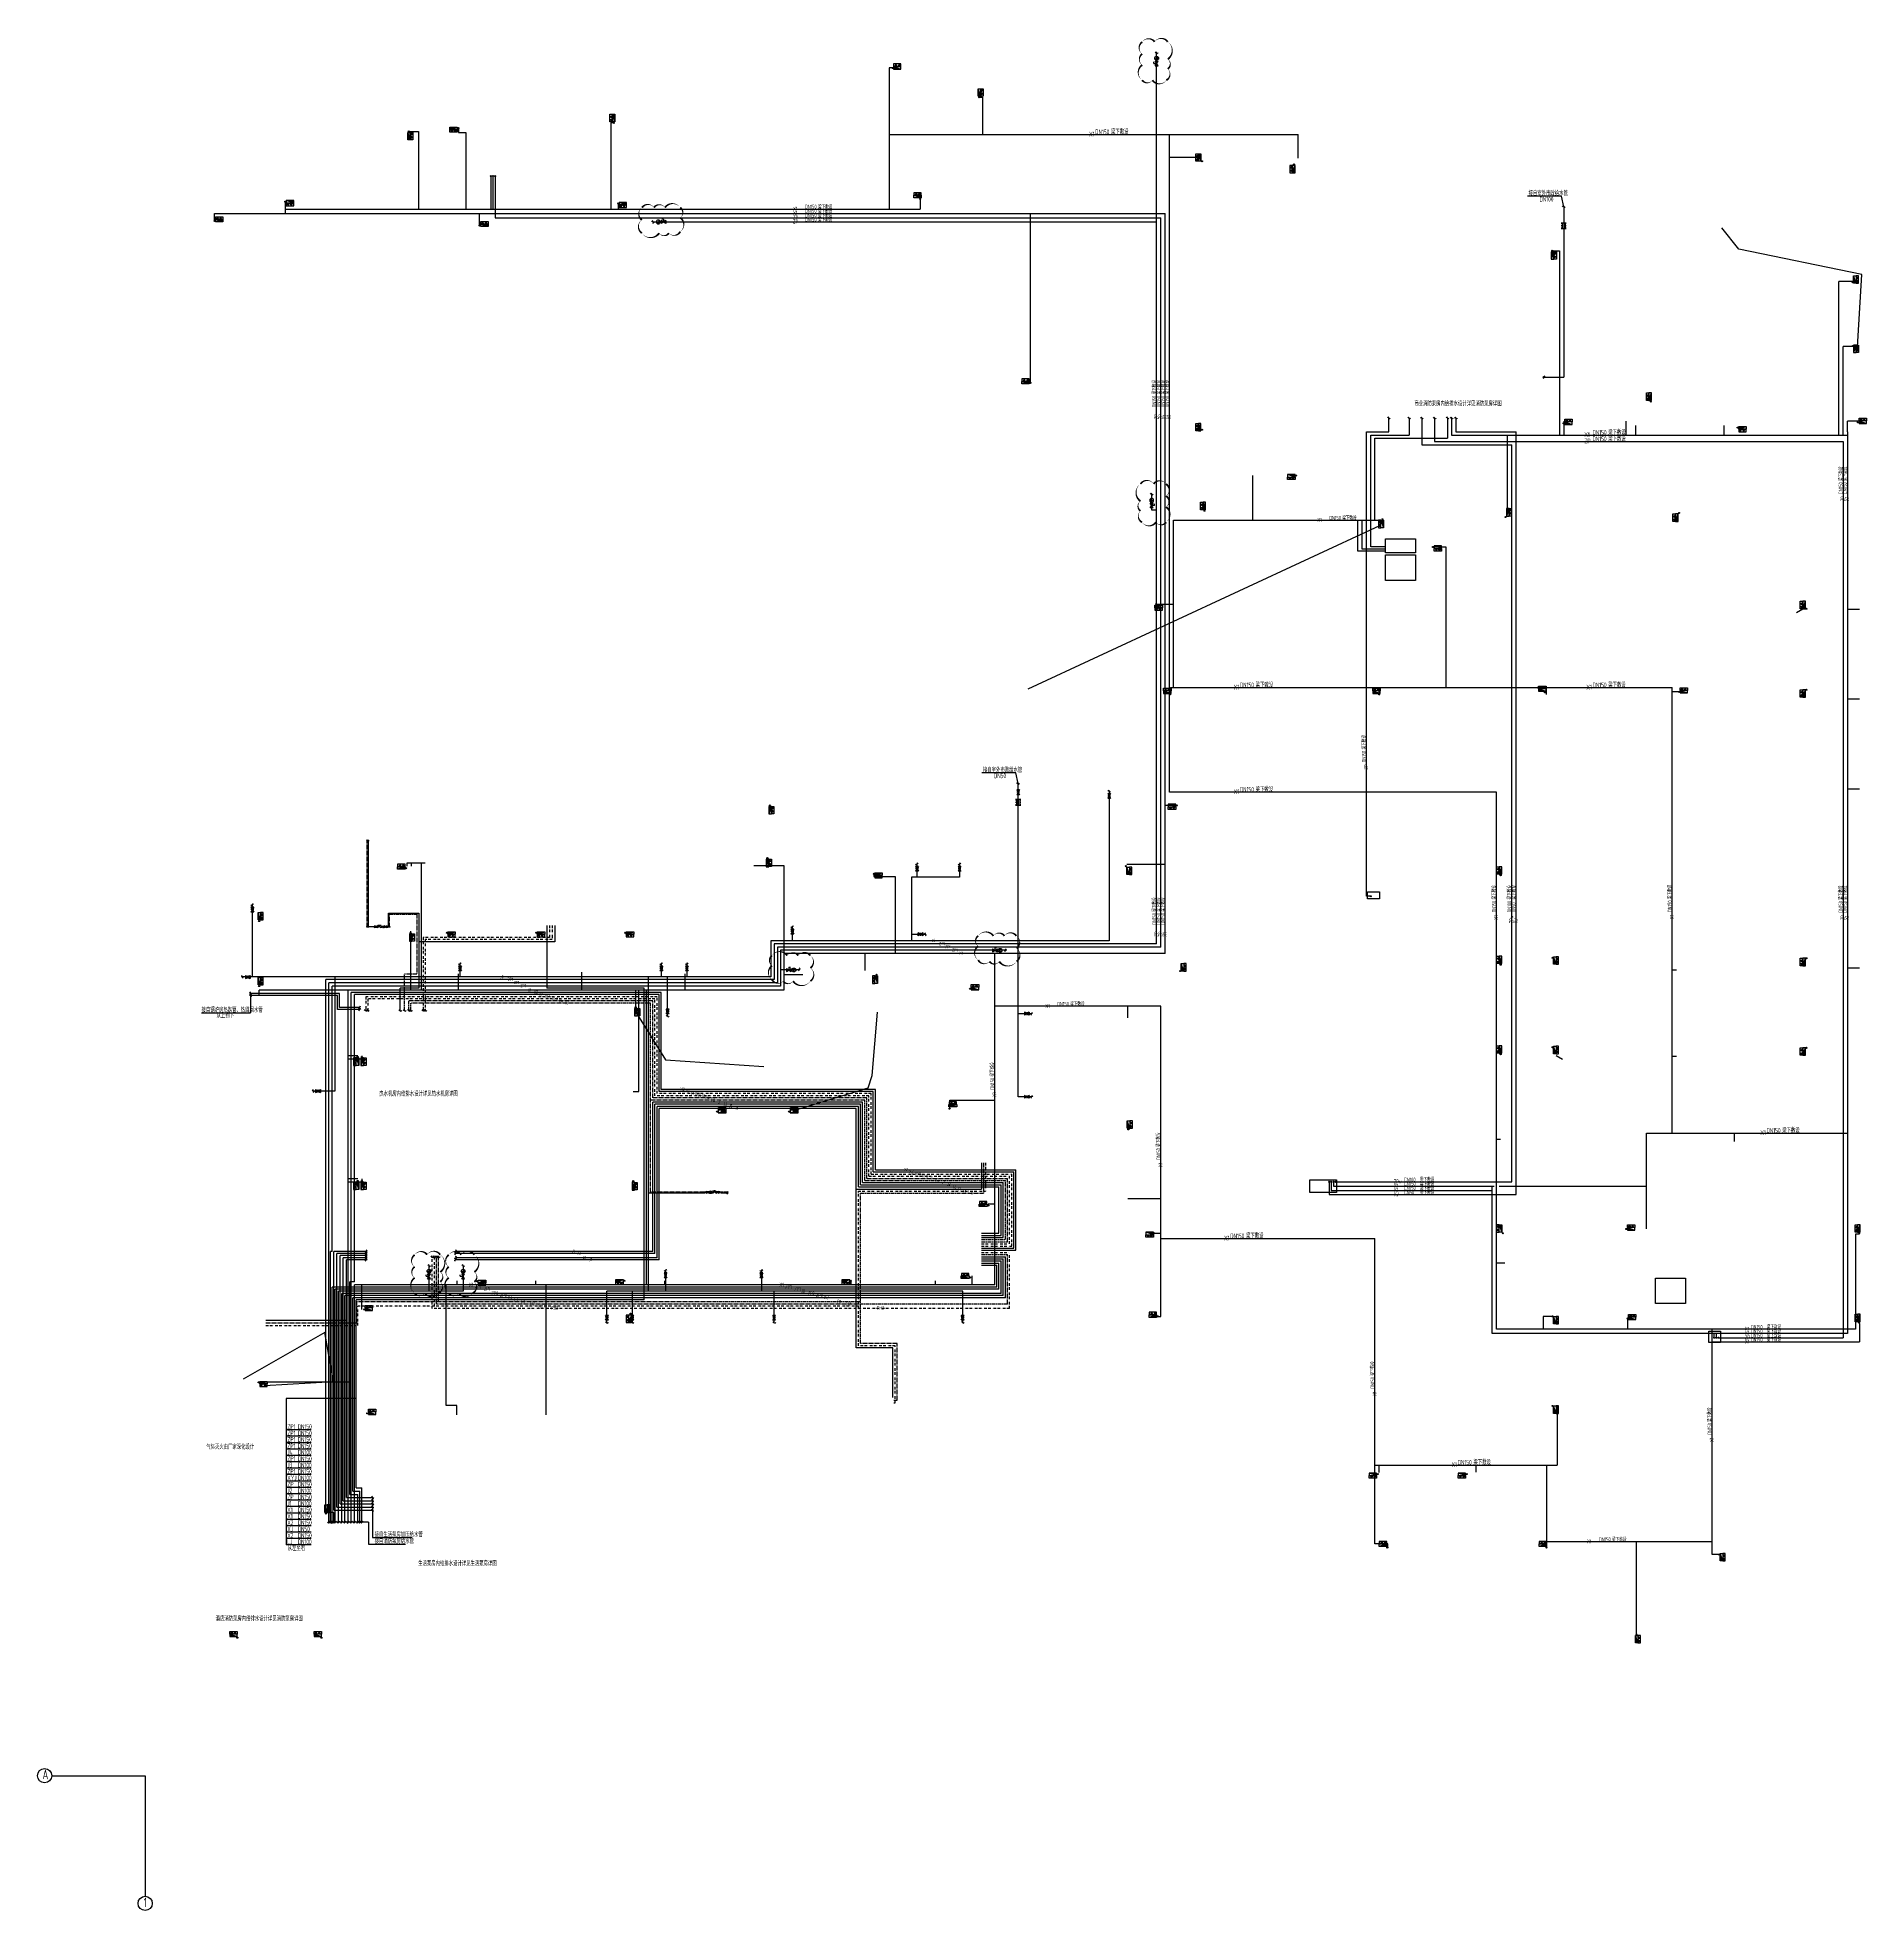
# Model space of a CAD drawing. Extents: x 2846332837 to 2848710837, y 2099491259 to 2101191259.
# Drawn here: x 2847370035 to 2847541748, y 2100033381 to 2100209149 of the extents above; entities that cross this region are included whole.
import ezdxf
from ezdxf.enums import TextEntityAlignment as Align

# ---------------------------------------------------------------- set-up
doc = ezdxf.new("R2010")
doc.units = 0
doc.header["$LTSCALE"] = 500
doc.header["$MEASUREMENT"] = 0
for name, pattern in [('BORDER', [1.75, 0.5, -0.25, 0.5, -0.25, 0, -0.25]), ('CENTER2', [1.125, 0.75, -0.125, 0.125, -0.125]), ('CONTINOUS', [0]), ('DASHDOT', [25.4, 12.7, -6.35, 0, -6.35])]:
    doc.linetypes.add(name, pattern=pattern)
doc.layers.get('0').update_dxf_attribs({"color": 9, "linetype": 'CONTINUOUS'})
doc.layers.get('DEFPOINTS').update_dxf_attribs({"color": 9, "linetype": 'CONTINUOUS'})
for name, color, linetype in [('C-SHET-LOGK', 9, 'CONTINUOUS'), ('C-SHET-LOGO', 9, 'CONTINUOUS'), ('C-SHET-SHET', 144, 'CONTINUOUS'), ('W-BUSH', 231, 'CONTINUOUS'), ('W-BUSH-DIMS', 140, 'CONTINUOUS'), ('W-FRPT-HYDT', 140, 'CONTINUOUS'), ('W-FRPT-HYDT-DIMS', 61, 'CONTINUOUS'), ('W-FRPT-HYDT-EQPM', 60, 'CONTINUOUS'), ('W-FRPT-HYDT-PIPE', 1, 'CONTINUOUS'), ('W-FRPT-SPRL-EQPM', 60, 'CONTINUOUS'), ('W-FRPT-SPRL-PIPE', 2, 'CONTINUOUS'), ('W-RAIN-NOTE', 60, 'CONTINUOUS'), ('W-RAIN-PIPE', 6, 'DASHDOT'), ('W-WSUP-COOL-PIPE', 3, 'CONTINUOUS'), ('W-WSUP-DIMS', 41, 'CONTINUOUS'), ('W-WSUP-EQPM', 40, 'CONTINUOUS'), ('W-WSUP-HOT-PIPE', 6, 'CENTER2'), ('W-WSUP-HOTI-PIPE', 2, 'CONTINUOUS'), ('W-WSUP-HOTR-PIPE', 2, 'BORDER'), ('W-WSUP-NOTE', 40, 'CONTINUOUS')]:
    doc.layers.add(name, color=color, linetype=linetype)
doc.layers.add('C-XREF-SLCT', color=9, linetype='CONTINUOUS', plot=False)
doc.styles.add('Acs', font='Tssdeng.shx', dxfattribs={"width": 0.7, "bigfont": 'Tssdchn.shx'})
doc.styles.get("Standard").update_dxf_attribs({"font": 'Tssdeng.shx', "width": 0.7, "bigfont": 'Tssdchn.shx'})
doc.styles.add('STYLEP4', font='GOTHIC.TTF')
doc.styles.add('TH-STYLE2', font='', dxfattribs={"width": 0.7})
doc.styles.add('TH-STYLE3', font='tssdeng.shx', dxfattribs={"width": 0.7, "bigfont": 'tssdchn.shx'})
doc.styles.add('TH-STYLEP5', font='')
doc.styles.add('TuKuang', font='Tssdeng.shx', dxfattribs={"width": 1.1, "bigfont": 'Tssdchn.shx'})
doc.styles.get('TH-STYLE2').set_extended_font_data('STXihei')
doc.styles.get('TH-STYLEP5').set_extended_font_data('STXihei')

# ---------------------------------------------------------------- blocks, each defined once
blk = doc.blocks.new('水流指示器')
for p, q in [((-29, 82), (-29, -78)), ((-29, -78), (67, -78))]:
    blk.add_line(p, q)
blk.add_circle((0, 0), 120)
blk = doc.blocks.new('遥控信号阀')
for p, q in [((0, 90), (0, -90)), ((0, 90), (300, -90)), ((0, -90), (300, 90)), ((150, 180), (150, 0)), ((150, 180), (246, 180)), ((300, 90), (300, -90))]:
    blk.add_line(p, q)
blk = doc.blocks.new('*U14')
at = {"layer": 'DEFPOINTS'}
blk.add_lwpolyline([(56982, -10422, 0, 120, -0.5205671), (57933, -10422, 0, 120, -0.5205671), (58622, -10422, 0, 120, -0.5205671), (59369, -10422, 0, 120, -0.5205671), (59382, -11199, 0, 120, -0.5205671), (59382, -12020, 0, 120, -0.5205671), (58298, -12022, 0, 120, -0.5205671), (57688, -12022, 0, 120, -0.5205671), (56982, -11929, 0, 120, -0.5205671), (56982, -11059, 0, 120, -0.5205671)], format="xyseb", close=True, dxfattribs=at)
at = {"layer": 'W-FRPT-SPRL-PIPE'}
blk.add_line((58182, -11322), (58232, -11322), dxfattribs=at)
at = {"layer": 'W-FRPT-HYDT-EQPM'}
for name, p in [('遥控信号阀', (57882, -11322)), ('水流指示器', (58352, -11322))]:
    blk.add_blockref(name, p, dxfattribs=at)
blk = doc.blocks.new('闸阀')
for p, q in [((0, 90), (0, -90)), ((0, 90), (300, -90)), ((0, -90), (300, 90)), ((150, 90), (150, -90)), ((300, 90), (300, -90))]:
    blk.add_line(p, q)
blk = doc.blocks.new('止回阀')
for p, q in [((0, 126), (300, 126)), ((0, 90), (0, -90)), ((0, -90), (300, 90)), ((300, 126), (150, 150)), ((300, 90), (300, -90))]:
    blk.add_line(p, q)
blk = doc.blocks.new('A$C04A8749A')
at = {"xscale": 0.001, "yscale": 0.001, "zscale": 0.001}
blk.add_blockref('止回阀', (-0.47, -0.08), dxfattribs=at)
blk = doc.blocks.new('REREW')
at = {"layer": 'W-WSUP-COOL-PIPE'}
blk.add_line((-1209629, 2954487), (-1209688, 2954487), dxfattribs=at)
at = {"layer": 'W-WSUP-EQPM'}
for q in [(-1210548, 2954561), (-1210480, 2954463)]:
    blk.add_line((-1210407, 2954419), q, dxfattribs=at)
blk.add_circle((-1210477, 2954490), 100, dxfattribs=at)
at = {"layer": 'W-WSUP-EQPM', "xscale": -1, "rotation": 180.0461306474348}
for p in [(-1210888, 2954491), (-1209988, 2954490)]:
    blk.add_blockref('闸阀', p, dxfattribs=at)
at = {"layer": 'W-WSUP-EQPM', "xscale": -1000, "yscale": 1000, "zscale": 1000, "rotation": 179.9538698431789}
blk.add_blockref('A$C04A8749A', (-1209835, 2954414), dxfattribs=at)
blk = doc.blocks.new('室内消火栓平面1')
blk.add_hatch(color=256).paths.add_polyline_path([(0, 240), (700, 0), (0, 0)])
for p, q in [((0, 240), (0, 0)), ((700, 240), (0, 240)), ((0, 240), (700, 0)), ((0, 0), (700, 0)), ((700, 0), (700, 240))]:
    blk.add_line(p, q)
blk = doc.blocks.new('u664')
at = {"layer": 'W-FRPT-HYDT', "linetype": 'CONTINOUS'}
h = blk.add_hatch(dxfattribs=at)
h.set_pattern_fill('ANSI31', color=256, scale=150, angle=134.84271, style=0)
h.set_pattern_definition([(269.8427077338, (-2847667335.468, -2099789238.637), (-18.74992934539, 0.05147370909), [])])
h.paths.add_polyline_path([(117393, 111409), (117467, 111409), (117467, 111341), (117393, 111341)])
h = blk.add_hatch(dxfattribs=at)
h.set_pattern_fill('ANSI31', color=256, scale=150, angle=134.84271, style=0)
h.set_pattern_definition([(179.8427077338, (-2847124401.645, -2100335161.672), (-0.05147370909, -18.74992934539), [])])
h.paths.add_polyline_path([(117767, 111409), (117693, 111409), (117693, 111341), (117767, 111341)])
for p, q in [((117530, 111433), (117330, 111433)), ((117430, 111260), (117330, 111433)), ((117430, 111260), (117530, 111433)), ((117630, 111433), (117830, 111433)), ((117730, 111260), (117630, 111433)), ((117730, 111260), (117830, 111433))]:
    blk.add_line(p, q, dxfattribs=at)
for points in [[(117905, 111467), (117905, 111227), (117205, 111227), (117205, 111467)], [(117393, 111409), (117467, 111409), (117467, 111341), (117393, 111341)], [(117767, 111409), (117693, 111409), (117693, 111341), (117767, 111341)]]:
    blk.add_lwpolyline(points, close=True, dxfattribs=at)
at = {"layer": 'W-FRPT-HYDT', "xscale": -1, "rotation": 180}
blk.add_blockref('室内消火栓平面1', (117205, 111707), dxfattribs=at)
blk = doc.blocks.new('y6y5')
at = {"layer": 'W-FRPT-HYDT', "linetype": 'CONTINOUS'}
h = blk.add_hatch(dxfattribs=at)
h.set_pattern_fill('ANSI31', color=256, scale=150, angle=89.68542, style=0)
h.set_pattern_definition([(224.6854154676, (-6344295281.336, -1561614377.398), (-13.185257763027, 13.330846849414), [])])
h.paths.add_polyline_path([(82037, 131854), (82111, 131854), (82111, 131922), (82037, 131922)])
h = blk.add_hatch(dxfattribs=at)
h.set_pattern_fill('ANSI31', color=256, scale=150, angle=89.68542, style=0)
h.set_pattern_definition([(134.6854154676, (-6344299508.704, -1562384306.763), (-13.330846849414, -13.185257763027), [])])
h.paths.add_polyline_path([(82411, 131854), (82337, 131854), (82337, 131922), (82411, 131922)])
for p, q in [((82074, 132003), (81974, 131830)), ((82174, 131830), (81974, 131830)), ((82074, 132003), (82174, 131830)), ((82374, 132003), (82274, 131830)), ((82274, 131830), (82474, 131830)), ((82374, 132003), (82474, 131830))]:
    blk.add_line(p, q, dxfattribs=at)
for points in [[(82549, 131796), (82549, 132036), (81849, 132036), (81849, 131796)], [(82037, 131854), (82111, 131854), (82111, 131922), (82037, 131922)], [(82411, 131854), (82337, 131854), (82337, 131922), (82411, 131922)]]:
    blk.add_lwpolyline(points, close=True, dxfattribs=at)
blk = doc.blocks.new('t45454')
at = {"layer": 'W-FRPT-HYDT'}
blk.add_hatch(color=256, dxfattribs=at).paths.add_polyline_path([(76339, 63855), (75589, 63615), (76339, 63615), (76339, 63615)])
for p, q in [((75589, 63855), (75589, 63615)), ((76339, 63855), (75589, 63855)), ((75589, 63615), (76339, 63855)), ((75589, 63615), (76339, 63615)), ((75914, 63905), (76014, 63905)), ((75964, 63805), (75964, 63905)), ((76339, 63615), (76339, 63855))]:
    blk.add_line(p, q, dxfattribs=at)
blk.add_circle((75964, 63805), 50, dxfattribs=at)
blk = doc.blocks.new('13234')
at = {"layer": 'W-RAIN-PIPE'}
for points in [[(2100163187.123678, -2847493298.17149), (2100164237.12368, -2847493298.17149), (2100164237.12368, -2847494398.171497), (2100163187.123678, -2847494398.171497)], [(2100158187.12368, -2847496598.17148), (2100160587.12368, -2847496598.171479), (2100160587.123681, -2847499398.17148), (2100158187.12368, -2847499398.171479)], [(2100088837.123679, -2847521948.171492), (2100090137.123677, -2847521948.171492), (2100090137.123677, -2847524748.171492), (2100088837.123679, -2847524748.171492)], [(2100090337.123678, -2847521948.171491), (2100092737.123678, -2847521948.171491), (2100092737.123678, -2847524748.171491), (2100090337.123678, -2847524748.171492)], [(2100148962.124874, -2847529348.171492), (2100150162.124874, -2847529348.171492), (2100150162.124874, -2847531848.171492), (2100148962.124875, -2847531848.171492)]]:
    blk.add_lwpolyline(points, close=True, dxfattribs=at)
blk = doc.blocks.new('*U12')
for p, q in [((160, 30), (-160, 30)), ((-100, 0), (-160, 0)), ((-100, 0), (-100, -300)), ((100, 0), (100, -300)), ((160, 0), (100, 0)), ((-100, -150), (-160, -150)), ((-100, -300), (-160, -300)), ((160, -330), (-160, -330)), ((160, -150), (100, -150)), ((160, -300), (100, -300))]:
    blk.add_line(p, q)
at = {"layer": 'DEFPOINTS'}
blk.add_line((0, 0), (0, -300), dxfattribs=at)
blk = doc.blocks.new('block 3')
at = {"layer": 'C-SHET-LOGO'}
h = blk.add_hatch(color=256, dxfattribs=at)
h.dxf.hatch_style = 2
edge = h.paths.add_edge_path()
edge.add_spline(control_points=[(227.7, -49.1), (227.7, -49.1), (224.6, -49.1), (224.6, -49.1), (223.9, -51), (222.7, -52.7), (221.2, -54.1), (221.2, -54.1), (221.2, -57.8), (221.2, -57.8), (222, -57.3), (222.7, -56.8), (223.4, -56.1), (223.4, -56.1), (223.4, -61.6), (223.4, -61.6), (223.4, -61.6), (226.3, -61.6), (226.3, -61.6), (226.3, -61.6), (226.3, -52.3), (226.3, -52.3), (226.9, -51.3), (227.4, -50.2), (227.7, -49.1)], knot_values=[0, 0, 0, 0, 1, 1, 1, 2, 2, 2, 3, 3, 3, 4, 4, 4, 5, 5, 5, 6, 6, 6, 7, 7, 7, 8, 8, 8, 8], degree=3, periodic=0)
h = blk.add_hatch(color=256, dxfattribs=at)
h.dxf.hatch_style = 2
edge = h.paths.add_edge_path()
edge.add_spline(control_points=[(243.1, -53.2), (243.1, -53.2), (243.1, -50.2), (243.1, -50.2), (243.1, -50.2), (234.9, -52.6), (234.9, -52.6), (234.9, -52.6), (234.9, -52.2), (234.9, -52.2), (234.9, -52.2), (234.9, -49.1), (234.9, -49.1), (234.9, -49.1), (232, -49.1), (232, -49.1), (232, -49.1), (232, -53), (232, -53), (232, -53), (232, -53.5), (232, -53.5), (232, -53.5), (227.5, -54.8), (227.5, -54.8), (227.5, -54.8), (227.5, -57.8), (227.5, -57.8), (227.5, -57.8), (232, -56.5), (232, -56.5), (232, -56.5), (232, -57.9), (232, -57.9), (232, -57.9), (232, -57.9), (232, -57.9), (232, -57.9), (232, -57.9), (232, -57.9), (232, -59.5), (233.2, -60.7), (234.8, -60.8), (234.8, -60.8), (234.8, -60.8), (234.8, -60.8), (234.8, -60.8), (243.1, -60.8), (243.1, -60.8), (243.1, -60.8), (243.1, -57.8), (243.1, -57.8), (243.1, -57.8), (235.8, -57.8), (235.8, -57.8), (235.3, -57.8), (234.9, -57.4), (234.9, -57), (234.9, -57), (234.9, -55.6), (234.9, -55.6), (234.9, -55.6), (243.1, -53.2), (243.1, -53.2)], knot_values=[0, 0, 0, 0, 1, 1, 1, 2, 2, 2, 3, 3, 3, 4, 4, 4, 5, 5, 5, 6, 6, 6, 7, 7, 7, 8, 8, 8, 9, 9, 9, 10, 10, 10, 11, 11, 11, 12, 12, 12, 13, 13, 13, 14, 14, 14, 15, 15, 15, 16, 16, 16, 17, 17, 17, 18, 18, 18, 19, 19, 19, 20, 20, 20, 21, 21, 21, 21], degree=3, periodic=0)
h = blk.add_hatch(color=256, dxfattribs=at)
h.dxf.hatch_style = 2
h.paths.add_polyline_path([(230.5, -69.2), (230.5, -65.7), (221.2, -65.7), (221.2, -62.8), (230.5, -62.8), (230.5, -61.4), (233.7, -61.4), (233.7, -62.8), (243.1, -62.8), (243.1, -65.7), (233.7, -65.7), (233.7, -69.2)])
at = {"layer": 'C-SHET-LOGO', "lineweight": 0}
blk.add_lwpolyline([(230.5, -69.2), (230.5, -65.7), (221.2, -65.7), (221.2, -62.8), (230.5, -62.8), (230.5, -61.4), (233.7, -61.4), (233.7, -62.8), (243.1, -62.8), (243.1, -65.7), (233.7, -65.7), (233.7, -69.2), (230.5, -69.2)], dxfattribs=at)
for points, knots in [([(227.7, -49.1), (227.7, -49.1), (224.6, -49.1), (224.6, -49.1), (223.9, -51), (222.7, -52.7), (221.2, -54.1), (221.2, -54.1), (221.2, -57.8), (221.2, -57.8), (222, -57.3), (222.7, -56.8), (223.4, -56.1), (223.4, -56.1), (223.4, -61.6), (223.4, -61.6), (223.4, -61.6), (226.3, -61.6), (226.3, -61.6), (226.3, -61.6), (226.3, -52.3), (226.3, -52.3), (226.9, -51.3), (227.4, -50.2), (227.7, -49.1)], [0, 0, 0, 0, 1, 1, 1, 2, 2, 2, 3, 3, 3, 4, 4, 4, 5, 5, 5, 6, 6, 6, 7, 7, 7, 8, 8, 8, 8]), ([(243.1, -53.2), (243.1, -53.2), (243.1, -50.2), (243.1, -50.2), (243.1, -50.2), (234.9, -52.6), (234.9, -52.6), (234.9, -52.6), (234.9, -52.2), (234.9, -52.2), (234.9, -52.2), (234.9, -49.1), (234.9, -49.1), (234.9, -49.1), (232, -49.1), (232, -49.1), (232, -49.1), (232, -53), (232, -53), (232, -53), (232, -53.5), (232, -53.5), (232, -53.5), (227.5, -54.8), (227.5, -54.8), (227.5, -54.8), (227.5, -57.8), (227.5, -57.8), (227.5, -57.8), (232, -56.5), (232, -56.5), (232, -56.5), (232, -57.9), (232, -57.9), (232, -57.9), (232, -57.9), (232, -57.9), (232, -57.9), (232, -57.9), (232, -57.9), (232, -59.5), (233.2, -60.7), (234.8, -60.8), (234.8, -60.8), (234.8, -60.8), (234.8, -60.8), (234.8, -60.8), (243.1, -60.8), (243.1, -60.8), (243.1, -60.8), (243.1, -57.8), (243.1, -57.8), (243.1, -57.8), (235.8, -57.8), (235.8, -57.8), (235.3, -57.8), (234.9, -57.4), (234.9, -57), (234.9, -57), (234.9, -55.6), (234.9, -55.6), (234.9, -55.6), (243.1, -53.2), (243.1, -53.2)], [0, 0, 0, 0, 1, 1, 1, 2, 2, 2, 3, 3, 3, 4, 4, 4, 5, 5, 5, 6, 6, 6, 7, 7, 7, 8, 8, 8, 9, 9, 9, 10, 10, 10, 11, 11, 11, 12, 12, 12, 13, 13, 13, 14, 14, 14, 15, 15, 15, 16, 16, 16, 17, 17, 17, 18, 18, 18, 19, 19, 19, 20, 20, 20, 21, 21, 21, 21])]:
    blk.add_open_spline(points, degree=3, knots=knots, dxfattribs=at)
blk = doc.blocks.new('2019')
h = blk.add_hatch(color=256)
h.dxf.hatch_style = 1
edge = h.paths.add_edge_path()
edge.add_spline(control_points=[(152.8, -55.2), (152.8, -57.9), (152.8, -60.7), (152.8, -60.7), (152.8, -63.5), (153.5, -65.6), (155, -67.2)], knot_values=[1, 1, 1, 1, 1.5, 1.5, 1.5, 2.5, 2.5, 2.5, 2.5], degree=3, periodic=0)
edge.add_spline(control_points=[(155, -67.2), (156.5, -68.7), (158.6, -69.4), (161.3, -69.4)], knot_values=[0, 0, 0, 0, 1, 1, 1, 1], degree=3, periodic=0)
edge.add_spline(control_points=[(161.3, -69.4), (164, -69.4), (166.1, -68.7), (167.6, -67.2)], knot_values=[11, 11, 11, 11, 12, 12, 12, 12], degree=3, periodic=0)
edge.add_spline(control_points=[(167.6, -67.2), (169.1, -65.6), (169.8, -63.5), (169.8, -60.7)], knot_values=[10, 10, 10, 10, 11, 11, 11, 11], degree=3, periodic=0)
edge.add_spline(control_points=[(169.8, -60.7), (169.8, -60.7), (169.8, -49.7), (169.8, -49.7), (169.8, -49.7), (168.9, -49.7), (167.9, -49.7)], knot_values=[8.5, 8.5, 8.5, 8.5, 9.5, 9.5, 9.5, 10, 10, 10, 10], degree=3, periodic=0)
edge.add_spline(control_points=[(167.9, -49.7), (166.9, -49.7), (165.9, -49.7), (165.9, -49.7), (165.9, -49.7), (165.9, -52.4), (165.9, -55.1)], knot_values=[7.5, 7.5, 7.5, 7.5, 8, 8, 8, 8.5, 8.5, 8.5, 8.5], degree=3, periodic=0)
edge.add_spline(control_points=[(165.9, -55.1), (165.9, -57.8), (165.9, -60.5), (165.9, -60.5), (165.9, -64.1), (164.4, -65.9), (161.3, -65.9)], knot_values=[6, 6, 6, 6, 6.5, 6.5, 6.5, 7.5, 7.5, 7.5, 7.5], degree=3, periodic=0)
edge.add_spline(control_points=[(161.3, -65.9), (158.3, -65.9), (156.7, -64.1), (156.7, -60.5)], knot_values=[5, 5, 5, 5, 6, 6, 6, 6], degree=3, periodic=0)
edge.add_spline(control_points=[(156.7, -60.5), (156.7, -60.5), (156.7, -49.7), (156.7, -49.7), (156.7, -49.7), (155.8, -49.7), (154.8, -49.7)], knot_values=[3.5, 3.5, 3.5, 3.5, 4.5, 4.5, 4.5, 5, 5, 5, 5], degree=3, periodic=0)
edge.add_spline(control_points=[(154.8, -49.7), (153.8, -49.7), (152.8, -49.7), (152.8, -49.7), (152.8, -49.7), (152.8, -52.4), (152.8, -55.2)], knot_values=[2.5, 2.5, 2.5, 2.5, 3, 3, 3, 3.5, 3.5, 3.5, 3.5], degree=3, periodic=0)
at = {"layer": 'C-SHET-LOGO'}
h = blk.add_hatch(color=256, dxfattribs=at)
h.dxf.hatch_style = 2
h.paths.add_polyline_path([(67.8, -69.2), (67.8, -53.2), (61.2, -53.2), (61.2, -49.7), (78.4, -49.7), (78.4, -53.2), (71.8, -53.2), (71.8, -69.2)])
h = blk.add_hatch(color=256, dxfattribs=at)
h.dxf.hatch_style = 2
h.paths.add_polyline_path([(80.6, -49.7), (84.6, -49.7), (84.6, -69.2), (80.6, -69.2)])
h = blk.add_hatch(color=256, dxfattribs=at)
h.dxf.hatch_style = 2
h.paths.add_polyline_path([(103.9, -69.2), (102, -64.8), (92.9, -64.8), (91, -69.2), (86.8, -69.2), (95.6, -49.7), (99.4, -49.7), (108.1, -69.2)])
h.paths.add_polyline_path([(100.7, -61.5), (97.4, -54.1), (94.2, -61.5)])
h = blk.add_hatch(color=256, dxfattribs=at)
h.dxf.hatch_style = 2
h.paths.add_polyline_path([(125, -69.2), (114.4, -56.5), (114.4, -69.2), (110.4, -69.2), (110.4, -49.7), (113.1, -49.7), (123.8, -62.4), (123.8, -49.7), (127.7, -49.7), (127.7, -69.2)])
h = blk.add_hatch(color=256, dxfattribs=at)
h.dxf.hatch_style = 2
h.paths.add_polyline_path([(144.9, -69.2), (144.9, -60.8), (135.6, -60.8), (135.6, -69.2), (131.6, -69.2), (131.6, -49.7), (135.6, -49.7), (135.6, -57.3), (144.9, -57.3), (144.9, -49.7), (148.9, -49.7), (148.9, -69.2)])
h = blk.add_hatch(color=256, dxfattribs=at)
h.dxf.hatch_style = 2
h.paths.add_polyline_path([(187.6, -69.2), (185.7, -64.8), (176.5, -64.8), (174.6, -69.2), (170.5, -69.2), (179.2, -49.7), (183, -49.7), (191.8, -69.2)])
h.paths.add_polyline_path([(184.3, -61.5), (181.1, -54.1), (177.9, -61.5)])
h = blk.add_hatch(color=256, dxfattribs=at)
h.dxf.hatch_style = 2
edge = h.paths.add_edge_path()
edge.add_spline(control_points=[(208.1, -56.9), (208.1, -56.9), (208.1, -52.7), (208.1, -52.7), (208.1, -52.7), (216.7, -52.7), (216.7, -52.7), (216.7, -52.7), (216.7, -49.7), (216.7, -49.7), (216.7, -49.7), (196.3, -49.7), (196.3, -49.7), (196.3, -49.7), (196.3, -52.7), (196.3, -52.7), (196.3, -52.7), (204.9, -52.7), (204.9, -52.7), (204.9, -52.7), (204.9, -56.9), (204.9, -56.9), (204.9, -56.9), (195.6, -56.9), (195.6, -56.9), (195.6, -56.9), (195.6, -57), (195.6, -57), (195.6, -57), (195.6, -59), (195.6, -59), (195.6, -59), (195.6, -59.7), (195.6, -59.7), (195.6, -59.7), (195.6, -59.9), (195.6, -59.9), (195.6, -59.9), (204.4, -59.9), (204.4, -59.9), (203.2, -63.6), (199.7, -66.2), (195.6, -66.2), (195.6, -66.2), (195.6, -66.2), (195.6, -66.2), (195.6, -66.2), (195.6, -69.2), (195.6, -69.2), (195.6, -69.2), (195.6, -69.2), (195.6, -69.2), (200.4, -69.2), (204.5, -66.4), (206.5, -62.5), (208.5, -66.4), (212.6, -69.2), (217.3, -69.2), (217.3, -69.2), (217.3, -66.2), (217.3, -66.2), (213.3, -66.2), (209.8, -63.6), (208.6, -59.9), (208.6, -59.9), (217.4, -59.9), (217.4, -59.9), (217.4, -59.9), (217.4, -59.7), (217.4, -59.7), (217.4, -59.7), (217.4, -59), (217.4, -59), (217.4, -59), (217.4, -57), (217.4, -57), (217.4, -57), (217.4, -56.9), (217.4, -56.9), (217.4, -56.9), (208.1, -56.9), (208.1, -56.9)], knot_values=[0, 0, 0, 0, 1, 1, 1, 2, 2, 2, 3, 3, 3, 4, 4, 4, 5, 5, 5, 6, 6, 6, 7, 7, 7, 8, 8, 8, 9, 9, 9, 10, 10, 10, 11, 11, 11, 12, 12, 12, 13, 13, 13, 14, 14, 14, 15, 15, 15, 16, 16, 16, 17, 17, 17, 18, 18, 18, 19, 19, 19, 20, 20, 20, 21, 21, 21, 22, 22, 22, 23, 23, 23, 24, 24, 24, 25, 25, 25, 26, 26, 26, 27, 27, 27, 27], degree=3, periodic=0)
at = {"layer": 'C-SHET-LOGO', "lineweight": 0}
for points in [[(67.8, -69.2), (67.8, -53.2), (61.2, -53.2), (61.2, -49.7), (78.4, -49.7), (78.4, -53.2), (71.8, -53.2), (71.8, -69.2), (67.8, -69.2)], [(80.6, -49.7), (84.6, -49.7), (84.6, -69.2), (80.6, -69.2), (80.6, -49.7)], [(103.9, -69.2), (102, -64.8), (92.9, -64.8), (91, -69.2), (86.8, -69.2), (95.6, -49.7), (99.4, -49.7), (108.1, -69.2), (103.9, -69.2)], [(100.7, -61.5), (97.4, -54.1), (94.2, -61.5), (100.7, -61.5)], [(125, -69.2), (114.4, -56.5), (114.4, -69.2), (110.4, -69.2), (110.4, -49.7), (113.1, -49.7), (123.8, -62.4), (123.8, -49.7), (127.7, -49.7), (127.7, -69.2), (125, -69.2)], [(144.9, -69.2), (144.9, -60.8), (135.6, -60.8), (135.6, -69.2), (131.6, -69.2), (131.6, -49.7), (135.6, -49.7), (135.6, -57.3), (144.9, -57.3), (144.9, -49.7), (148.9, -49.7), (148.9, -69.2), (144.9, -69.2)], [(187.6, -69.2), (185.7, -64.8), (176.5, -64.8), (174.6, -69.2), (170.5, -69.2), (179.2, -49.7), (183, -49.7), (191.8, -69.2), (187.6, -69.2)], [(184.3, -61.5), (181.1, -54.1), (177.9, -61.5), (184.3, -61.5)]]:
    blk.add_lwpolyline(points, dxfattribs=at)
for points, knots in [([(161.3, -69.4), (158.6, -69.4), (156.5, -68.7), (155, -67.2), (153.5, -65.6), (152.8, -63.5), (152.8, -60.7), (152.8, -60.7), (152.8, -49.7), (152.8, -49.7), (152.8, -49.7), (156.7, -49.7), (156.7, -49.7), (156.7, -49.7), (156.7, -60.5), (156.7, -60.5), (156.7, -64.1), (158.3, -65.9), (161.3, -65.9), (164.4, -65.9), (165.9, -64.1), (165.9, -60.5), (165.9, -60.5), (165.9, -49.7), (165.9, -49.7), (165.9, -49.7), (169.8, -49.7), (169.8, -49.7), (169.8, -49.7), (169.8, -60.7), (169.8, -60.7), (169.8, -63.5), (169.1, -65.6), (167.6, -67.2), (166.1, -68.7), (164, -69.4), (161.3, -69.4)], [0, 0, 0, 0, 1, 1, 1, 2, 2, 2, 3, 3, 3, 4, 4, 4, 5, 5, 5, 6, 6, 6, 7, 7, 7, 8, 8, 8, 9, 9, 9, 10, 10, 10, 11, 11, 11, 12, 12, 12, 12]), ([(208.1, -56.9), (208.1, -56.9), (208.1, -52.7), (208.1, -52.7), (208.1, -52.7), (216.7, -52.7), (216.7, -52.7), (216.7, -52.7), (216.7, -49.7), (216.7, -49.7), (216.7, -49.7), (196.3, -49.7), (196.3, -49.7), (196.3, -49.7), (196.3, -52.7), (196.3, -52.7), (196.3, -52.7), (204.9, -52.7), (204.9, -52.7), (204.9, -52.7), (204.9, -56.9), (204.9, -56.9), (204.9, -56.9), (195.6, -56.9), (195.6, -56.9), (195.6, -56.9), (195.6, -57), (195.6, -57), (195.6, -57), (195.6, -59), (195.6, -59), (195.6, -59), (195.6, -59.7), (195.6, -59.7), (195.6, -59.7), (195.6, -59.9), (195.6, -59.9), (195.6, -59.9), (204.4, -59.9), (204.4, -59.9), (203.2, -63.6), (199.7, -66.2), (195.6, -66.2), (195.6, -66.2), (195.6, -66.2), (195.6, -66.2), (195.6, -66.2), (195.6, -69.2), (195.6, -69.2), (195.6, -69.2), (195.6, -69.2), (195.6, -69.2), (200.4, -69.2), (204.5, -66.4), (206.5, -62.5), (208.5, -66.4), (212.6, -69.2), (217.3, -69.2), (217.3, -69.2), (217.3, -66.2), (217.3, -66.2), (213.3, -66.2), (209.8, -63.6), (208.6, -59.9), (208.6, -59.9), (217.4, -59.9), (217.4, -59.9), (217.4, -59.9), (217.4, -59.7), (217.4, -59.7), (217.4, -59.7), (217.4, -59), (217.4, -59), (217.4, -59), (217.4, -57), (217.4, -57), (217.4, -57), (217.4, -56.9), (217.4, -56.9), (217.4, -56.9), (208.1, -56.9), (208.1, -56.9)], [0, 0, 0, 0, 1, 1, 1, 2, 2, 2, 3, 3, 3, 4, 4, 4, 5, 5, 5, 6, 6, 6, 7, 7, 7, 8, 8, 8, 9, 9, 9, 10, 10, 10, 11, 11, 11, 12, 12, 12, 13, 13, 13, 14, 14, 14, 15, 15, 15, 16, 16, 16, 17, 17, 17, 18, 18, 18, 19, 19, 19, 20, 20, 20, 21, 21, 21, 22, 22, 22, 23, 23, 23, 24, 24, 24, 25, 25, 25, 26, 26, 26, 27, 27, 27, 27])]:
    blk.add_open_spline(points, degree=3, knots=knots, dxfattribs=at)
at = {"layer": 'C-SHET-LOGO', "color": 0}
blk.add_blockref('block 3', (0, 0), dxfattribs=at)
blk = doc.blocks.new('LOGO2019')
blk.add_line((79.93, 44), (79.93, 30.83))
at = {"const_width": 0.5}
blk.add_lwpolyline([(80, 0), (0, 0), (0, 44), (80, 44)], close=True, dxfattribs=at)
at = {"lineweight": 9}
for points in [[(79.93, 0), (0, 0), (0, 44), (79.93, 44), (79.93, 0)], [(0, 30.83), (79.93, 30.83)], [(-0.39, 26.36), (79.55, 26.36)], [(-0.15, 16.36), (79.79, 16.36)], [(0, 6.52), (79.93, 6.52)]]:
    blk.add_lwpolyline(points, dxfattribs=at)
at = {"const_width": 0.5}
blk.add_lwpolyline([(0, 6.77), (80, 6.77)], dxfattribs=at)
at = {"xscale": 0.3240000000000001, "yscale": 0.3240000000000001, "zscale": 0.3240000000000001}
blk.add_blockref('2019', (-9.31, 56.67), dxfattribs=at)
at = {"attachment_point": 7}
for s, insert, char_height, style in [('{\\W1;\\T0.9;www.thape.com}', (27.11, 27.19), 2.6547, 'TH-STYLE2'), ('{\\fSTXihei|b0|i0|c0|p34;27F, 1800 Zhongshan West Rd.  Shanghai 200235,PRC}', (3.68, 8.96), 1.5, 'TH-STYLEP5'), ('{\\fSTXihei|b0|i0|c0|p34;A131002117}', (60.39, 9.45), 2, 'TH-STYLEP5')]:
    blk.add_mtext(s, dxfattribs=dict(at, insert=insert, char_height=char_height, style=style))
for s, insert, char_height, width, attachment_point, style in [('{\\fSimHei|b1|i0|c134|p2;\\W1;\\T1.1;上 海 天 华 建 筑 设 计 有 限 公 司}', (40.07, 23.02), 2.7, 80.9454, 5, 'TH-STYLE2'), ('{\\fSTXihei|b0|i0|c204|p2;\\T0.95;Tian\\fSTXihei|b0|i0|c238|p2; \\fSTXihei|b0|i0|c204|p2; Hua\\fSTXihei|b0|i0|c238|p2; \\fSTXihei|b0|i0|c204|p2; Architecture \\fSTXihei|b0|i0|c238|p2; \\fSTXihei|b0|i0|c204|p2;Planning \\fSTXihei|b0|i0|c238|p2; \\fSTXihei|b0|i0|c204|p2;& \\fSTXihei|b0|i0|c238|p2; \\fSTXihei|b0|i0|c204|p2;Engineering\\fSTXihei|b0|i0|c238|p2; \\fSTXihei|b0|i0|c204|p2; Limited}', (40.08, 18.76), 1.5, 54.8, 5, 'TH-STYLEP5'), ('{\\fSTXihei|b0|i0|c134|p2;中国   上海市  中山西路1800号  兆丰环球大厦27楼}', (5.97, 14.8), 1.5, 75.8521, 1, 'TH-STYLEP5'), ('{\\fSTXihei|b0|i0|c134|p2;设计证号 \\H0.8511x;Licence NO.}', (59.24, 14.92), 1.5, 37.0118, 1, 'TH-STYLEP5'), ('{\\fSTXihei|b0|i0|c134|p2;所有施工图蓝图须加盖本公司施工图用图章后为有效施工图}', (4.83, 4.64), 2.0231, 75.8521, 1, 'TH-STYLEP5')]:
    blk.add_mtext(s, dxfattribs=dict(insert=insert, char_height=char_height, width=width, attachment_point=attachment_point, style=style))
blk = doc.blocks.new('SH_THAPE_A0L')
for p, q in [((1099, 823), (1179, 823)), ((1179, 774), (1179, 802)), ((1099, 795), (1179, 795)), ((1099, 709), (1179, 709)), ((1119, 709), (1119, 669)), ((1149, 709), (1149, 669)), ((1099, 704), (1179, 704)), ((1099, 699), (1179, 699)), ((1099, 694), (1179, 694)), ((1099, 689), (1179, 689)), ((1099, 684), (1179, 684)), ((1099, 679), (1179, 679)), ((1099, 674), (1179, 674)), ((1119, 301), (1119, 293)), ((1119, 187), (1119, 179)), ((1119, 179), (1119, 171)), ((1119, 171), (1119, 163)), ((1119, 163), (1119, 155)), ((1119, 155), (1119, 147)), ((1119, 147), (1119, 139)), ((1119, 139), (1119, 131)), ((1119, 122), (1119, 114)), ((1159, 122), (1159, 114)), ((1119, 114), (1119, 106)), ((1159, 114), (1159, 106)), ((1119, 106), (1119, 98)), ((1159, 106), (1159, 98)), ((1119, 98), (1119, 90)), ((1159, 98), (1159, 90)), ((1119, 90), (1119, 74)), ((1159, 90), (1159, 82)), ((1139, 82), (1139, 74)), ((1159, 82), (1159, 74)), ((1119, 74), (1119, 66)), ((1159, 74), (1159, 66)), ((1119, 66), (1119, 58)), ((1159, 66), (1159, 58)), ((1119, 50), (1119, 58)), ((1119, 50), (1119, 26)), ((1119, 26), (1119, 18)), ((1119, 18), (1119, 10))]:
    blk.add_line(p, q)
for points in [[(0, 0), (1189, 0), (1189, 841), (0, 841)], [(1179, 775), (1099, 775), (1099, 831), (1179, 831)], [(1099, 831), (1099, 803), (1179, 803), (1179, 831)], [(1179, 717), (1099, 717), (1099, 775), (1179, 775)], [(1179, 669), (1099, 669), (1099, 717), (1179, 717)], [(1099, 301), (1099, 293), (1179, 293), (1179, 301)], [(1099, 187), (1099, 179), (1179, 179), (1179, 187)], [(1179, 131), (1099, 131), (1099, 187), (1179, 187)], [(1099, 179), (1099, 171), (1179, 171), (1179, 179)], [(1099, 171), (1099, 163), (1179, 163), (1179, 171)], [(1099, 163), (1099, 155), (1179, 155), (1179, 163)], [(1099, 155), (1099, 147), (1179, 147), (1179, 155)], [(1099, 147), (1099, 139), (1179, 139), (1179, 147)], [(1099, 139), (1099, 131), (1179, 131), (1179, 139)], [(1179, 82), (1099, 82), (1099, 131), (1179, 131)], [(1099, 122), (1099, 114), (1139, 114), (1139, 122)], [(1139, 122), (1139, 114), (1179, 114), (1179, 122)], [(1099, 114), (1099, 106), (1139, 106), (1139, 114)], [(1139, 114), (1139, 106), (1179, 106), (1179, 114)], [(1099, 106), (1099, 98), (1139, 98), (1139, 106)], [(1139, 106), (1139, 98), (1179, 98), (1179, 106)], [(1099, 98), (1099, 90), (1139, 90), (1139, 98)], [(1139, 98), (1139, 90), (1179, 90), (1179, 98)], [(1099, 90), (1099, 82), (1139, 82), (1139, 90)], [(1139, 90), (1139, 82), (1179, 82), (1179, 90)], [(1099, 74), (1099, 66), (1139, 66), (1139, 74)], [(1139, 74), (1139, 66), (1179, 66), (1179, 74)], [(1099, 66), (1099, 58), (1139, 58), (1139, 66)], [(1139, 66), (1139, 58), (1179, 58), (1179, 66)], [(1099, 58), (1099, 50), (1179, 50), (1179, 58)], [(1099, 50), (1099, 26), (1179, 26), (1179, 50)], [(1099, 26), (1099, 18), (1179, 18), (1179, 26)], [(1099, 18), (1099, 10), (1179, 10), (1179, 18)]]:
    blk.add_lwpolyline(points, close=True)
for points, const_width in [([(25, 831), (25, 10), (1179, 10), (1179, 831)], 1.4), ([(1179, 10), (1099, 10), (1099, 74), (1179, 74)], 0.5)]:
    blk.add_lwpolyline(points, close=True, dxfattribs=dict(const_width=const_width))
at = {"const_width": 0.5}
for points in [[(1099, 831), (1099, 10)], [(1099, 187), (1179, 187)]]:
    blk.add_lwpolyline(points, dxfattribs=at)
for p in [(1139, 813), (1139, 785), (1109, 701.5), (1134, 701.5), (1164, 701.5), (1109, 696.5), (1109, 691.5), (1134, 696.5), (1134, 691.5), (1164, 696.5), (1164, 691.5), (1109, 686.5), (1134, 686.5), (1164, 686.5), (1109, 681.5), (1134, 681.5), (1164, 681.5), (1109, 676.5), (1134, 676.5), (1164, 676.5), (1109, 671.5), (1134, 671.5), (1164, 671.5), (1149, 297), (1127, 183), (1153, 183), (1127, 175), (1153, 175), (1127, 167), (1153, 167), (1127, 159), (1153, 159), (1127, 151), (1139, 151), (1153, 151), (1169, 151), (1127, 143), (1139, 143), (1153, 143), (1169, 143), (1127, 135), (1153, 135), (1129, 118), (1169, 118), (1129, 110), (1169, 110), (1129, 102), (1169, 101.5), (1129, 94), (1169, 94), (1129, 86), (1169, 86), (1129, 70), (1169, 70), (1129, 62), (1169, 62), (1149, 54), (1149, 45), (1149, 42.5), (1149, 38), (1149, 33.5), (1149, 31), (1149, 22), (1140.5, 14), (1140.5, 14), (1146.5, 14), (1151.5, 14), (1155.5, 14)]:
    blk.add_point(p)
at = {"layer": 'C-SHET-LOGK'}
blk.add_line((1099, 767), (1179, 767), dxfattribs=at)
at = {"layer": 'C-SHET-LOGO', "xscale": 1.000832973929552, "yscale": 1.000832973929552, "zscale": 1.000832973929552}
blk.add_blockref('LOGO2019', (1099, 248.96), dxfattribs=at)
at = {"style": 'TuKuang', "width": 1.1}
for s, p in [('项目名称', (1101.94, 826.98)), ('业      主', (1101.95, 798.95)), ('出图记录', (1101.84, 712.99)), ('版次', (1104.16, 705.48)), ('日  期', (1127.3, 705.49)), ('设  计  ', (1153.19, 705.55)), ('比  \u3000\u3000例', (1101.84, 296.98)), ('审      定', (1101.92, 182.98)), ('审      核', (1101.91, 174.98)), ('设计总负责', (1101.96, 167)), ('专业负责人', (1101.94, 159)), ('校      对', (1101.92, 150.98)), ('设      计', (1101.91, 143.01)), ('制      图', (1101.98, 134.98)), ('会      签', (1101.93, 127)), ('建      筑', (1101.91, 117.98)), ('强      电', (1141.92, 117.97)), ('结      构', (1101.93, 109.98)), ('弱      电', (1141.93, 109.98)), ('给  排  水', (1101.93, 101.97)), ('暖      通', (1141.87, 102)), ('燃      气', (1101.96, 93.99)), ('动      力', (1141.98, 93.97)), ('室      内', (1102.04, 85.98)), ('景      观', (1141.92, 86.01)), ('项目编号', (1101.96, 69.98)), ('设计类别', (1141.98, 69.98)), ('专        业', (1101.91, 61.99)), ('设计阶段', (1141.92, 61.97)), ('设计子项', (1101.96, 53.99)), ('图纸名称', (1101.82, 37.97)), ('日         期', (1101.22, 21.99)), ('图纸编号', (1101.84, 13.98))]:
    blk.add_text(s, height=2, dxfattribs=at).set_placement(p)
at = {"style": 'STYLEP4'}
for s, p in [('Project', (1109, 825)), ('Client', (1109, 797)), ('Issue Notes', (1109, 711)), ('Scale', (1109, 295)), ('Approved by', (1109, 173)), ('Project director', (1109, 165)), ('Designed by', (1109, 141)), ('Drawn by', (1109, 133)), ('Comfirmed by', (1109, 125)), ('Architecture', (1109, 116)), ('Electricity', (1149, 116)), ('Structure', (1109, 108)), ('Telecom', (1149, 108)), ('WS&D', (1109, 100)), ('HVAC', (1149, 100)), ('Gas', (1109, 92)), ('Dynamics', (1149, 92)), ('Interior', (1109, 84)), ('Landscape', (1149, 84)), ('Porject No.', (1109, 68)), ('Category', (1149, 68)), ('Discipline', (1109, 60)), ('Status', (1149, 60)), ('Drawing Title', (1109, 36)), ('Date', (1109, 20)), ('Drawing No.', (1109, 12))]:
    blk.add_text(s, height=1.2, dxfattribs=at).set_placement(p, align=Align.MIDDLE)
for s, p in [('Rev.', (1110.58, 705.48)), ('Date', (1137.33, 705.49)), ('Designed by', (1164.51, 705.55))]:
    blk.add_text(s, height=1.2, dxfattribs=at).set_placement(p)
for s, style, width, p in [('Authorized', 'STYLEP4', 0.85, (1109, 181)), ('Discipline Responsible', 'STYLEP4', 0.8, (1109, 157)), ('Checked by', 'TuKuang', 1.1, (1109, 149)), ('Project Subdivision', 'STYLEP4', 0.9, (1109, 52))]:
    blk.add_text(s, height=1.2, dxfattribs=dict(style=style, width=width)).set_placement(p, align=Align.MIDDLE)
at = {"layer": 'C-SHET-LOGK', "style": 'TuKuang', "width": 1.1}
blk.add_text('例图索引', height=2, dxfattribs=at).set_placement((1102.13, 770.97))
at = {"layer": 'C-SHET-LOGK', "style": 'STYLEP4'}
blk.add_text('Legend & Key', height=1.2, dxfattribs=at).set_placement((1109, 769), align=Align.MIDDLE)
at = {"layer": 'C-SHET-LOGK'}
blk.add_attdef('作废标记', text='', height=600, dxfattribs=at).set_placement((589.5, 467), align=Align.MIDDLE_CENTER)
blk = doc.blocks.new('AcsAcadShareArea')
for points in [[(0, 0), (118900, 0), (118900, 85000), (0, 85000)], [(0, 0), (6892.9, 0), (6892.9, 2699.2), (0, 2699.2)], [(6892.9, 0), (28409.4, 0), (28409.4, 2708.4), (6892.9, 2708.4)], [(0, 733), (0, 733), (0, 0), (0, 0)]]:
    blk.add_lwpolyline(points, close=True)
at = {"insert": (596.8, 1991.4), "char_height": 1000, "width": 6073.9, "attachment_point": 1, "style": 'Acs'}
blk.add_mtext('唯一编号：', dxfattribs=at)
at = {"style": 'Acs', "width": 0.8}
blk.add_attdef('唯一编号', (7537.4, 860.8), '', height=1000, dxfattribs=at)

msp = doc.modelspace()

# ---------------------------------------------------------------- linework, layer by layer
for points in [[(2847496037.858537, 2100163311.77871), (2847462998.441086, 2100147991.865827)], [(2847535161.990192, 2100155186.763662), (2847535768.207971, 2100155536.763673)], [(2847426218.441119, 2100117686.758123), (2847428998.441099, 2100113202.277938), (2847438237.558028, 2100112575.875037)], [(2847441025.543404, 2100108451.416992), (2847448008.966699, 2100110579.108849), (2847448399.479708, 2100111752.84606), (2847448898.441065, 2100117686.758174)], [(2847513204.678, 2100113236.7576), (2847512598.460218, 2100113586.757601)], [(2847391336.375566, 2100082654.046871), (2847397823.441057, 2100083036.703118), (2847396998.435932, 2100087636.758132), (2847389348.441052, 2100083236.766087)]]:
    msp.add_lwpolyline(points)
at = {"layer": 'W-BUSH-DIMS'}
msp.add_lwpolyline([(2847540878.25993, 2100179586.705954), (2847541294.239725, 2100186895.999872), (2847529748.441098, 2100189286.758116), (2847528158.164254, 2100191286.75753)], dxfattribs=at)
at = {"layer": 'W-FRPT-HYDT-DIMS'}
for points in [[(2847513110.986765, 2100194259.205212), (2847509922.993471, 2100194259.205196)], [(2847513316.991148, 2100193243.65098), (2847513110.986765, 2100194259.205212)], [(2847461892.436706, 2100140152.312319), (2847458704.443412, 2100140152.312303)], [(2847462098.441089, 2100139136.758087), (2847461892.436706, 2100140152.312319)]]:
    msp.add_lwpolyline(points, dxfattribs=at)
at = {"layer": 'W-FRPT-HYDT-EQPM'}
for centre in [(2847450298.441111, 2100206286.758109), (2847458448.441117, 2100203536.758105), (2847424148.441071, 2100201136.758108), (2847404898.441097, 2100200336.758111), (2847409548.441096, 2100200636.758121), (2847412598.441094, 2100196136.75811), (2847412798.441094, 2100196136.758111), (2847412998.441094, 2100196136.75811), (2847479358.259992, 2100197536.757699), (2847487998.441066, 2100197237.177722), (2847393298.441304, 2100193736.758113), (2847424548.441095, 2100193576.758116), (2847452898.441303, 2100193996.758106), (2847386648.441093, 2100191936.758113), (2847411548.441088, 2100191496.758115), (2847512248.441075, 2100189136.758104), (2847540418.234073, 2100186186.731662), (2847540418.259926, 2100180186.705951), (2847463248.44109, 2100176736.758103), (2847521498.441082, 2100174988.066369), (2847540948.492829, 2100173036.731818), (2847479358.259923, 2100172336.757695), (2847513316.991151, 2100172936.757915), (2847529648.44109, 2100172536.758005), (2847488198.441055, 2100168036.758124), (2847479598.441082, 2100164736.757695), (2847524148.441023, 2100164536.758109), (2847496298.441113, 2100163936.758107), (2847507848.441067, 2100164136.7581), (2847501048.441076, 2100161336.758121), (2847475048.441104, 2100155976.758127), (2847536108.20798, 2100155536.757521), (2847476358.208104, 2100147496.706823), (2847495998.441117, 2100147496.758106), (2847511558.259829, 2100147696.757604), (2847524148.441048, 2100147736.758133), (2847536108.207928, 2100147936.757521), (2847438798.44107, 2100137086.757786), (2847476998.441069, 2100137086.758115), (2847404648.441113, 2100131186.747597), (2847438558.441076, 2100132136.75771), (2847472208.208362, 2100131386.757516), (2847448548.481929, 2100130666.750612), (2847507398.441091, 2100130536.758107), (2847495198.441108, 2100128565.335526), (2847390848.420995, 2100126236.642792), (2847405048.441092, 2100125136.761621), (2847408458.208065, 2100125136.756594), (2847416858.208065, 2100125136.756544), (2847425208.207916, 2100125136.756478), (2847507398.441149, 2100122136.758103), (2847512258.712572, 2100122786.757591), (2847536108.207819, 2100122736.757521), (2847448798.441045, 2100121186.758156), (2847477308.207932, 2100121536.75788), (2847390848.372387, 2100120136.758103), (2847457598.480612, 2100119886.758107), (2847426198.441114, 2100118136.758125), (2847400098.441089, 2100113486.758109), (2847400498.441075, 2100113486.758107), (2847507398.441089, 2100113736.758092), (2847512258.712546, 2100114386.757594), (2847536108.207783, 2100114336.757522), (2847433848.438159, 2100108346.758185), (2847440598.441128, 2100108346.758156), (2847455668.158969, 2100108629.614748), (2847472448.441057, 2100106685.501796), (2847400098.441112, 2100101836.756612), (2847400498.441084, 2100101836.756612), (2847425958.207636, 2100101836.75653), (2847491298.441094, 2100101761.756922), (2847491498.441093, 2100101761.756922), (2847491698.441092, 2100101761.756922), (2847491898.441093, 2100101761.756922), (2847459298.441101, 2100099536.757939), (2847474898.44107, 2100096936.758015), (2847507598.441076, 2100096936.758121), (2847519198.441049, 2100097336.758116), (2847541048.441116, 2100096936.758115), (2847411293.543149, 2100092434.304484), (2847425148.378772, 2100092476.462411), (2847446398.441064, 2100092476.991637), (2847457607.906371, 2100092786.758111), (2847400698.431063, 2100089786.758154), (2847425698.378825, 2100089386.820419), (2847475198.441067, 2100089136.759596), (2847512258.207943, 2100089136.705944), (2847519298.441102, 2100088936.758103), (2847527448.44109, 2100087136.758123), (2847527648.44109, 2100087136.758123), (2847527848.441091, 2100087136.758123), (2847541058.207941, 2100088536.758114), (2847390798.398024, 2100082937.071547), (2847400998.436392, 2100080036.758198), (2847512258.20792, 2100080736.705943), (2847495858.164244, 2100074336.758122), (2847504208.164258, 2100074336.758121), (2847397098.435959, 2100070636.758133), (2847496758.164244, 2100067436.758093), (2847511708.154207, 2100067436.758064), (2847527908.441093, 2100066786.758107), (2847388798.441106, 2100058986.758117), (2847396698.441106, 2100058986.758113), (2847520148.441098, 2100059286.775394)]:
    msp.add_circle(centre, 50, dxfattribs=at)
at = {"layer": 'W-FRPT-HYDT-PIPE'}
msp.add_line((2847440098.441075, 2100119736.758143), (2847399198.435919, 2100119736.758147), dxfattribs=at)
for points in [[(2847450298.441111, 2100206286.758109), (2847449998.441111, 2100206286.75811), (2847449998.441109, 2100193036.75813)], [(2847458448.441116, 2100203536.758106), (2847458748.441116, 2100203536.758106), (2847458748.441115, 2100200036.758106)], [(2847404898.441097, 2100200336.758111), (2847405698.441096, 2100200336.758111), (2847405798.441096, 2100200336.758111), (2847405798.441095, 2100193036.758134)], [(2847409548.441095, 2100200636.75812), (2847409548.441094, 2100200236.75812), (2847410248.441094, 2100200236.75812), (2847410248.441094, 2100193036.758134)], [(2847424148.44107, 2100201136.758108), (2847423848.44107, 2100201136.758108), (2847423848.441069, 2100193036.758133)], [(2847449998.44111, 2100200036.758107), (2847476298.441106, 2100200036.758104)], [(2847476298.441103, 2100138336.758094), (2847476298.441106, 2100200036.758105)], [(2847476298.441108, 2100200036.758104), (2847488398.441116, 2100200036.758102)], [(2847488398.441116, 2100197836.758107), (2847488398.441116, 2100200036.758102)], [(2847479198.441107, 2100197896.758121), (2847476298.441107, 2100197896.75812)], [(2847412598.441094, 2100196086.75811), (2847412598.441093, 2100193036.758134)], [(2847412798.441094, 2100196086.75811), (2847412798.441093, 2100193036.758134)], [(2847386648.441092, 2100192636.758137), (2847475898.441106, 2100192636.758128)], [(2847386648.441093, 2100191936.758113), (2847386648.441092, 2100192636.758137)], [(2847393298.441304, 2100193736.758113), (2847393298.441304, 2100192636.758136)], [(2847393298.441304, 2100193036.758136), (2847452898.441302, 2100193036.75813)], [(2847411548.441087, 2100191496.758114), (2847411548.441087, 2100192636.758134)], [(2847424548.441095, 2100193576.758116), (2847424548.441094, 2100193036.758133)], [(2847452898.441302, 2100193996.758107), (2847452898.441301, 2100193036.75813)], [(2847463248.44109, 2100176736.758103), (2847463248.441092, 2100192636.758129)], [(2847475898.441103, 2100123186.758099), (2847475898.441107, 2100192636.758128)], [(2847512248.441074, 2100189136.758104), (2847512916.991149, 2100189136.758104)], [(2847512916.991149, 2100189136.758104), (2847512916.991148, 2100171836.758103)], [(2847540508.4411, 2100186236.758126), (2847539148.466964, 2100186236.758126)], [(2847539148.466964, 2100171836.758101), (2847539148.466964, 2100186236.758126)], [(2847539548.466964, 2100171836.758101), (2847539548.466965, 2100180136.732414)], [(2847540508.466966, 2100180136.732414), (2847539548.466965, 2100180136.732414)], [(2847513316.991149, 2100173136.758134), (2847513316.991148, 2100171836.758103)], [(2847513316.991148, 2100173136.758133), (2847513316.991148, 2100171836.758103)], [(2847519148.441054, 2100173136.758132), (2847519148.441054, 2100171836.758122)], [(2847540948.492829, 2100173147.910522), (2847539948.466964, 2100173147.910521)], [(2847539948.466965, 2100172136.758101), (2847539948.466965, 2100173147.910522)], [(2847495598.441113, 2100171536.758105), (2847502398.413478, 2100171536.758104)], [(2847495598.441113, 2100163841.151906), (2847495598.441113, 2100171536.758104)], [(2847502798.413478, 2100171836.758105), (2847539948.479897, 2100171836.758101)], [(2847508048.441074, 2100165036.7581), (2847508048.441074, 2100171836.758104)], [(2847520048.441098, 2100172736.758103), (2847520048.441098, 2100171836.758122)], [(2847528348.466966, 2100172736.758102), (2847528348.466965, 2100171836.758124)], [(2847539948.479897, 2100172136.758101), (2847539948.47989, 2100087536.758121)], [(2847484098.441102, 2100168036.758121), (2847484098.441101, 2100163841.151907)], [(2847476698.441103, 2100148136.758105), (2847476698.441104, 2100163841.151907)], [(2847476698.441104, 2100163837.151907), (2847496298.441112, 2100163837.151906)], [(2847493998.441113, 2100160936.758106), (2847493998.441113, 2100163837.151906)], [(2847494398.441112, 2100161136.758105), (2847494398.441113, 2100163837.151906)], [(2847496298.441112, 2100163936.758107), (2847496298.441112, 2100163837.151906)], [(2847496598.441104, 2100160936.758105), (2847493998.441113, 2100160936.758106)], [(2847496598.441105, 2100161136.758104), (2847494398.441112, 2100161136.758105)], [(2847501048.441076, 2100161336.758121), (2847502140.706066, 2100161336.758121), (2847502240.706066, 2100161336.758121), (2847502240.706064, 2100148178.360618)], [(2847475048.441104, 2100155976.758126), (2847476698.441103, 2100155976.758126)], [(2847541098.441096, 2100155467.313037), (2847539948.479896, 2100155467.313036)], [(2847476398.441103, 2100148136.758105), (2847523498.441099, 2100148136.758101)], [(2847476398.441103, 2100147496.758129), (2847476398.441103, 2100148136.758105)], [(2847495998.441117, 2100147496.758106), (2847495998.441117, 2100148136.758103)], [(2847511698.441098, 2100147496.758118), (2847511698.441097, 2100148136.758102)], [(2847523498.441097, 2100106336.758128), (2847523498.441099, 2100148136.758101)], [(2847524098.441077, 2100147736.758134), (2847523498.441098, 2100147736.758134)], [(2847541098.441088, 2100147067.313042), (2847539948.479895, 2100147067.313044)], [(2847506998.441097, 2100138336.758247), (2847476298.441103, 2100138336.758094)], [(2847506998.441095, 2100087936.758124), (2847506998.441098, 2100138336.758247)], [(2847541098.441093, 2100138617.31304), (2847539948.479894, 2100138617.313038)], [(2847476998.441069, 2100137086.758115), (2847475898.441103, 2100137086.758115)], [(2847404748.441112, 2100131386.758093), (2847404748.441112, 2100131686.758093), (2847405848.441112, 2100131686.758093), (2847406048.441112, 2100131686.758093), (2847406048.441111, 2100119736.758146)], [(2847405148.446301, 2100131386.758093), (2847405148.446301, 2100131686.758093), (2847406248.446301, 2100131686.758093), (2847406448.446301, 2100131686.758093)], [(2847437298.44109, 2100131436.758089), (2847438798.441089, 2100131436.758089), (2847440098.441076, 2100131436.75809)], [(2847440098.441077, 2100131436.75809), (2847440098.441075, 2100119736.758142)], [(2847472301.132143, 2100131583.643159), (2847475898.441103, 2100131583.643159)], [(2847448548.481928, 2100130666.750612), (2847448548.481928, 2100130466.750612), (2847448548.481927, 2100130416.750612), (2847450548.481926, 2100130416.750612), (2847450548.481925, 2100123186.7581)], [(2847507398.44107, 2100130772.638379), (2847506998.441097, 2100130772.638379)], [(2847405048.441089, 2100125286.758108), (2847405048.441088, 2100119736.758146)], [(2847475898.441103, 2100123186.758098), (2847440098.441076, 2100123186.758101)], [(2847447748.440646, 2100121586.758119), (2847447748.440646, 2100123186.7581)], [(2847459898.441079, 2100093936.75995), (2847459898.441081, 2100123186.758099)], [(2847507398.441004, 2100122372.638377), (2847506998.441097, 2100122372.638378)], [(2847409523.954931, 2100121276.758138), (2847409523.95493, 2100119736.758145)], [(2847421098.441104, 2100121436.758114), (2847421098.441104, 2100119736.758145)], [(2847430798.44109, 2100121276.758145), (2847430798.44109, 2100119736.758144)], [(2847441898.44107, 2100121186.758113), (2847440098.441075, 2100121186.758114)], [(2847523898.441088, 2100121617.313044), (2847523498.441098, 2100121617.313044)], [(2847541098.441085, 2100121817.31304), (2847539948.479892, 2100121817.31304)], [(2847390848.370617, 2100119236.758117), (2847390848.370618, 2100119736.758147)], [(2847399198.435918, 2100119736.758146), (2847390848.370618, 2100119736.758147)], [(2847399198.435915, 2100069836.758085), (2847399198.435919, 2100119736.758147)], [(2847399498.435915, 2100069836.758085), (2847399498.435918, 2100119536.758147)], [(2847428598.441104, 2100119536.758144), (2847399498.435918, 2100119536.758147)], [(2847399798.435915, 2100092386.758156), (2847399798.435917, 2100119336.758147)], [(2847428398.441104, 2100119336.758144), (2847399798.435917, 2100119336.758147)], [(2847426198.441113, 2100118136.758124), (2847426198.441113, 2100119736.758144)], [(2847426498.441112, 2100110236.758095), (2847426498.441113, 2100119736.758144)], [(2847427198.441101, 2100092086.758152), (2847427198.441104, 2100119736.758144)], [(2847428398.441104, 2100110236.758137), (2847428398.441104, 2100119336.758145)], [(2847428598.441103, 2100110436.758137), (2847428598.441104, 2100119536.758144)], [(2847475498.44105, 2100118236.758104), (2847459898.441081, 2100118236.758106)], [(2847472398.441169, 2100117136.758146), (2847472398.441169, 2100118236.758105)], [(2847475498.441049, 2100089136.759596), (2847475498.44105, 2100118236.758104)], [(2847400098.441084, 2100113586.758102), (2847399198.435918, 2100113586.758102)], [(2847400498.44107, 2100113586.758101), (2847400498.44107, 2100113286.7581), (2847399198.435918, 2100113286.7581)], [(2847523898.441087, 2100113536.761947), (2847523498.441097, 2100113536.761947)], [(2847425958.207616, 2100110236.758095), (2847426498.441111, 2100110236.758095)], [(2847448498.441086, 2100110236.758135), (2847428398.441103, 2100110236.758136)], [(2847448698.441085, 2100110436.758134), (2847428598.441102, 2100110436.758136)], [(2847448498.441085, 2100102686.758105), (2847448498.441085, 2100110236.758134)], [(2847448698.441085, 2100102886.758106), (2847448698.441085, 2100110436.758134)], [(2847455689.657069, 2100108734.472378), (2847455689.657069, 2100109434.472378), (2847459898.44108, 2100109434.472378)], [(2847521098.466937, 2100097336.771554), (2847521098.466937, 2100106336.758128)], [(2847521098.466937, 2100106336.758128), (2847539948.47989, 2100106336.758126)], [(2847529348.441084, 2100105536.75817), (2847529348.441084, 2100106336.758127)], [(2847507398.441005, 2100105736.758148), (2847506998.441096, 2100105736.758148)], [(2847448698.441084, 2100102886.758106), (2847461898.441084, 2100102886.758104)], [(2847461898.441083, 2100095336.759987), (2847461898.441084, 2100102886.758104)], [(2847400098.441083, 2100102036.758088), (2847399198.435916, 2100102036.758088)], [(2847400498.441086, 2100102036.758088), (2847400498.441084, 2100101736.758088), (2847399198.435917, 2100101736.758088)], [(2847448498.441084, 2100102686.758106), (2847461698.441084, 2100102686.758104)], [(2847461698.441083, 2100095536.759986), (2847461698.441084, 2100102686.758104)], [(2847491498.441092, 2100101711.756922), (2847491498.441092, 2100100961.756922)], [(2847491698.441092, 2100101711.756922), (2847491698.441091, 2100101361.756922)], [(2847491698.441091, 2100101361.756922), (2847506598.441099, 2100101361.756921)], [(2847506598.441095, 2100087536.758125), (2847506598.441096, 2100101361.756921)], [(2847506598.441099, 2100101361.756921), (2847506798.44109, 2100101361.75692)], [(2847507245.914602, 2100101361.75692), (2847521098.466941, 2100101361.756919)], [(2847459298.441101, 2100099686.75808), (2847459898.44108, 2100099686.75808)], [(2847472398.441062, 2100100186.758137), (2847475498.441067, 2100100186.758136)], [(2847491498.441092, 2100100961.756922), (2847506598.441095, 2100100961.75692)], [(2847474898.44107, 2100096936.758015), (2847475498.441049, 2100096936.758015)], [(2847475498.441049, 2100096436.758014), (2847495598.44106, 2100096436.758013)], [(2847495598.441058, 2100067786.758169), (2847495598.441061, 2100096436.758013)], [(2847540698.441081, 2100096836.79039), (2847540698.441081, 2100087936.758121)], [(2847541098.46698, 2100096836.79039), (2847540698.441081, 2100096836.79039)], [(2847458673.441072, 2100095336.759988), (2847461898.441083, 2100095336.759987)], [(2847458673.441073, 2100095536.759988), (2847461698.441083, 2100095536.759987)], [(2847459898.441084, 2100092086.758148), (2847459898.441084, 2100093936.75995)], [(2847507798.44102, 2100094136.758113), (2847506998.441095, 2100094136.758114)], [(2847399798.435917, 2100092386.758155), (2847399348.435913, 2100092386.758155)], [(2847399348.435914, 2100072436.900487), (2847399348.435914, 2100092386.758155)], [(2847409398.44109, 2100092476.462375), (2847409398.441089, 2100092086.758154)], [(2847416798.503416, 2100092476.462398), (2847416798.503415, 2100092086.758153)], [(2847428898.441098, 2100092476.928982), (2847428898.441097, 2100092086.758152)], [(2847446398.441073, 2100092476.758092), (2847446398.441072, 2100092086.75815)], [(2847454298.441086, 2100092476.758091), (2847454298.441086, 2100092086.758149)], [(2847457748.441084, 2100092936.758107), (2847457748.441083, 2100092086.758148)], [(2847399798.435915, 2100069836.758085), (2847399798.435917, 2100092086.758156)], [(2847459898.441084, 2100092086.758149), (2847399798.435917, 2100092086.758156)], [(2847400498.431007, 2100089786.758154), (2847400498.441085, 2100092086.758155)], [(2847409398.451038, 2100079886.759513), (2847409398.451038, 2100080786.759513), (2847408498.451037, 2100080786.759513), (2847408398.451037, 2100080786.759513), (2847408398.451038, 2100092086.758154)], [(2847417798.441139, 2100079886.759576), (2847417798.44114, 2100092086.758153)], [(2847475198.441066, 2100089136.759596), (2847475498.441066, 2100089136.759596)], [(2847512298.441097, 2100089136.758126), (2847511398.441097, 2100089136.758126), (2847511398.441096, 2100087936.758124)], [(2847519298.441101, 2100088936.758103), (2847519298.4411, 2100087936.758123)], [(2847539948.47989, 2100087536.758121), (2847506598.441095, 2100087536.758125)], [(2847540698.441081, 2100087936.758121), (2847506998.441095, 2100087936.758124)], [(2847527248.441094, 2100066786.758107), (2847527248.441095, 2100087936.758123)], [(2847539948.47989, 2100087536.758121), (2847527248.441095, 2100087536.758122)], [(2847527448.44109, 2100087186.758123), (2847527448.441089, 2100087536.758123)], [(2847527648.44109, 2100087186.758123), (2847527648.441089, 2100087536.758123)], [(2847541098.441082, 2100088436.70335), (2847541098.441078, 2100086736.758123)], [(2847527248.441095, 2100086736.758124), (2847541098.441081, 2100086736.758123)], [(2847390798.398025, 2100082986.758119), (2847399498.435915, 2100082986.758119)], [(2847512298.441096, 2100080736.758125), (2847512698.441096, 2100080736.758125), (2847512698.441095, 2100075186.758116)], [(2847495598.44106, 2100075186.758118), (2847512698.441095, 2100075186.758116)], [(2847495998.441059, 2100074486.758115), (2847495998.441059, 2100075186.758117)], [(2847505098.441089, 2100074526.758138), (2847505098.441088, 2100075186.758117)], [(2847511748.441177, 2100067386.75822), (2847511748.441176, 2100075186.758117)], [(2847400098.435915, 2100069836.758085), (2847400098.435915, 2100072436.900486)], [(2847400098.435915, 2100069836.758085), (2847400098.435915, 2100072286.902587)], [(2847496798.44107, 2100067386.758168), (2847496798.441069, 2100067786.758169), (2847495598.441057, 2100067786.758169)], [(2847527248.441095, 2100067986.75813), (2847511748.441177, 2100067986.758131)], [(2847520148.441098, 2100059286.775394), (2847520148.441098, 2100067986.75813)], [(2847527908.441093, 2100066786.758107), (2847527248.441094, 2100066786.758107)], [(2847371373.441081, 2100046036.758095), (2847380148.441081, 2100046036.758094), (2847380148.441079, 2100034719.669827)]]:
    msp.add_lwpolyline(points, dxfattribs=at)
for points, elevation in [([(2847502398.413479, 2100173436.758102), (2847502398.413478, 2100171536.758104)], -0.000235), ([(2847502798.413479, 2100173436.758102), (2847502798.413479, 2100171836.758105)], -0.000235), ([(2847501198.441079, 2100171536.758104), (2847502398.413478, 2100171536.758104)], 0.00006), ([(2847399348.435914, 2100072436.900486), (2847400098.435914, 2100072436.900486)], -1.405791)]:
    msp.add_lwpolyline(points, dxfattribs=dict(at, elevation=elevation))
for centre in [(2847370703.992134, 2100046036.758098), (2847380148.441076, 2100034050.220881)]:
    msp.add_circle(centre, 669.448946, dxfattribs=at)
at = {"layer": 'W-FRPT-SPRL-EQPM'}
for points in [[(2847475221.511779, 2100207697.706193, 0), (2847475136.87384, 2100207610.524781, 0), (2847475062.202351, 2100207784.918978, 0), (2847474970.086082, 2100207695.227844, 0)], [(2847513193.920478, 2100193247.380952, 0), (2847513278.558416, 2100193334.562365), (2847513353.229905, 2100193160.168167), (2847513445.346175, 2100193249.859301, 0)], [(2847427815.169868, 2100191713.68745, 0), (2847427902.35128, 2100191798.325389, 0), (2847427727.957082, 2100191872.996878, 0), (2847427817.648215, 2100191965.113148, 0)], [(2847511452.171069, 2100177409.828573, 0), (2847511539.352482, 2100177325.190634), (2847511364.958284, 2100177250.519146), (2847511454.649418, 2100177158.402876, 0)], [(2847497021.511763, 2100173433.028132, 0.00006), (2847496936.873824, 2100173345.84672, 0.00006), (2847496862.202335, 2100173520.240917, 0.00006), (2847496770.086066, 2100173430.549784, 0.00006)], [(2847498921.511756, 2100173433.028132, 0.00006), (2847498836.873818, 2100173345.84672, 0.00006), (2847498762.202329, 2100173520.240917, 0.00006), (2847498670.08606, 2100173430.549783, 0.00006)], [(2847500121.511753, 2100173433.028131, 0.00006), (2847500036.873815, 2100173345.846718, 0.00006), (2847499962.202325, 2100173520.240916, 0.00006), (2847499870.086056, 2100173430.549782, 0.00006)], [(2847501321.511752, 2100173433.028129, 0.00006), (2847501236.873813, 2100173345.846717, 0.00006), (2847501162.202324, 2100173520.240913, 0.00006), (2847501070.086054, 2100173430.54978, 0.00006)], [(2847502521.48415, 2100173433.02813, -0.000235), (2847502436.846211, 2100173345.846718, -0.000235), (2847502362.174722, 2100173520.240915, -0.000235), (2847502270.058453, 2100173430.549782, -0.000235)], [(2847502921.48415, 2100173433.028131, -0.000235), (2847502836.846211, 2100173345.846719, -0.000235), (2847502762.174722, 2100173520.240916, -0.000235), (2847502670.058454, 2100173430.549783, -0.000235)], [(2847503321.48415, 2100173433.028135, -0.000235), (2847503236.846211, 2100173345.846722, -0.000235), (2847503162.174723, 2100173520.24092, -0.000235), (2847503070.058454, 2100173430.549786, -0.000235)], [(2847474761.464684, 2100166298.481258, 0), (2847474676.826746, 2100166211.299845, 0), (2847474602.155257, 2100166385.694042, 0), (2847474510.038987, 2100166296.002909, 0)], [(2847461975.370419, 2100139140.488058, 0), (2847462060.008357, 2100139227.669471), (2847462134.679846, 2100139053.275274), (2847462226.796116, 2100139142.966407, 0)], [(2847470525.3704, 2100138428.166504, 0), (2847470610.008338, 2100138515.347917), (2847470684.679828, 2100138340.953719), (2847470776.796098, 2100138430.644853, 0)], [(2847401075.974963, 2100133796.394702), (2847401022.653061, 2100133741.470413), (2847400975.610023, 2100133851.338757), (2847400917.576773, 2100133794.833343)], [(2847401175.389836, 2100133796.394703), (2847401122.067935, 2100133741.470413), (2847401075.024897, 2100133851.338757), (2847401016.991647, 2100133794.833343)], [(2847452721.511769, 2100131580.830325, 0), (2847452636.873831, 2100131668.011738), (2847452562.202343, 2100131493.61754), (2847452470.086072, 2100131583.308674, 0)], [(2847456721.511799, 2100131580.830151, 0), (2847456636.873861, 2100131668.011564), (2847456562.202372, 2100131493.617366), (2847456470.086102, 2100131583.3085, 0)], [(2847390321.51176, 2100127746.096946, 0), (2847390236.873822, 2100127833.278358), (2847390162.202333, 2100127658.884161), (2847390070.086063, 2100127748.575294, 0)], [(2847441021.51174, 2100125680.767616, 0), (2847440936.873802, 2100125767.949028), (2847440862.202312, 2100125593.554832), (2847440770.086043, 2100125683.245965, 0)], [(2847453392.450616, 2100124863.687444, 0), (2847453479.632029, 2100124948.325382), (2847453305.237832, 2100125022.996871), (2847453394.928966, 2100125115.113141, 0)], [(2847409821.511782, 2100122230.767628, 0), (2847409736.873843, 2100122317.94904), (2847409662.202354, 2100122143.554843), (2847409570.086084, 2100122233.245977, 0)], [(2847428721.511791, 2100122230.767615, 0), (2847428636.873853, 2100122317.949028), (2847428562.202364, 2100122143.554831), (2847428470.086094, 2100122233.245964, 0)], [(2847431121.511759, 2100122230.767591, 0), (2847431036.873821, 2100122317.949004), (2847430962.202332, 2100122143.554807), (2847430870.086062, 2100122233.245941, 0)], [(2847460911.039647, 2100123363.687426, 0), (2847460823.858235, 2100123448.325365, 0), (2847460998.252432, 2100123522.996854, 0), (2847460908.561299, 2100123615.113123, 0)], [(2847389266.211069, 2100121109.828817, 0), (2847389179.029656, 2100121025.190879), (2847389353.423853, 2100120950.51939), (2847389263.732719, 2100120858.40312, 0)], [(2847441555.183434, 2100121575.64343, 0), (2847441468.002022, 2100121660.28137, 0), (2847441642.396219, 2100121734.952857, 0), (2847441552.705087, 2100121827.069127, 0)], [(2847390044.64848, 2100119559.828822, 0), (2847389957.467068, 2100119475.190883), (2847390131.861265, 2100119400.519394), (2847390042.170131, 2100119308.403125, 0)], [(2847390044.64848, 2100119359.828822, 0), (2847389957.467068, 2100119275.190883), (2847390131.861265, 2100119200.519395), (2847390042.170131, 2100119108.403124, 0)], [(2847400270.747044, 2100118259.828794, 0), (2847400357.928456, 2100118175.190855), (2847400183.534258, 2100118100.519366), (2847400273.225392, 2100118008.403097, 0)], [(2847400270.747044, 2100118059.828794, 0), (2847400357.928455, 2100117975.190855), (2847400183.534258, 2100117900.519366), (2847400273.225392, 2100117808.403097, 0)], [(2847400971.506649, 2100117833.028152, 0), (2847400886.868711, 2100117745.84674, 0), (2847400812.197222, 2100117920.240937, 0), (2847400720.080953, 2100117830.549804, 0)], [(2847401171.506649, 2100117833.028152, 0), (2847401086.868711, 2100117745.84674, 0), (2847401012.197222, 2100117920.240937, 0), (2847400920.080953, 2100117830.549804, 0)], [(2847404221.480662, 2100117833.028152, 0), (2847404136.842724, 2100117745.84674, 0), (2847404062.171235, 2100117920.240937, 0), (2847403970.054965, 2100117830.549803, 0)], [(2847404621.480661, 2100117833.028152, 0), (2847404536.842723, 2100117745.846739, 0), (2847404462.171234, 2100117920.240937, 0), (2847404370.054964, 2100117830.549803, 0)], [(2847405021.496248, 2100117833.028151, 0), (2847404936.858309, 2100117745.846739, 0), (2847404862.18682, 2100117920.240936, 0), (2847404770.070551, 2100117830.549803, 0)], [(2847405221.496247, 2100117833.028152, 0), (2847405136.858309, 2100117745.846739, 0), (2847405062.18682, 2100117920.240936, 0), (2847404970.07055, 2100117830.549803, 0)], [(2847406371.511779, 2100117833.028151, 0), (2847406286.87384, 2100117745.846739, 0), (2847406212.202351, 2100117920.240936, 0), (2847406120.086082, 2100117830.549803, 0)], [(2847406571.516971, 2100117833.028151, 0), (2847406486.879033, 2100117745.846739, 0), (2847406412.207543, 2100117920.240936, 0), (2847406320.091274, 2100117830.549803, 0)], [(2847429321.511764, 2100117311.109566, 0), (2847429236.873826, 2100117223.928153), (2847429162.202336, 2100117398.322351), (2847429070.086067, 2100117308.631217, 0)], [(2847463364.849459, 2100117659.828832, 0), (2847463452.030872, 2100117575.190894), (2847463277.636674, 2100117500.519405), (2847463367.327808, 2100117408.403134, 0)], [(2847395925.792723, 2100110409.834597, 0), (2847395838.61131, 2100110325.196659), (2847396013.005507, 2100110250.52517), (2847395923.314373, 2100110158.4089, 0)], [(2847463364.849445, 2100109863.76802, 0), (2847463452.030858, 2100109779.130082), (2847463277.636661, 2100109704.458593), (2847463367.327794, 2100109612.342323, 0)], [(2847434817.077334, 2100100712.915715), (2847434764.768486, 2100100763.698477), (2847434869.405005, 2100100808.50137), (2847434815.590325, 2100100863.771132)], [(2847434817.077334, 2100100612.915715), (2847434764.768487, 2100100663.698478), (2847434869.405005, 2100100708.501371), (2847434815.590325, 2100100763.771133)], [(2847400896.130204, 2100094916.232934, 0), (2847400808.948791, 2100095000.870872), (2847400983.342988, 2100095075.542361), (2847400893.651855, 2100095167.658631, 0)], [(2847400896.130203, 2100094516.23293, 0), (2847400808.948791, 2100094600.870869), (2847400983.342988, 2100094675.542358), (2847400893.651855, 2100094767.658627, 0)], [(2847400896.130203, 2100094716.232932, 0), (2847400808.948791, 2100094800.87087), (2847400983.342988, 2100094875.542359), (2847400893.651855, 2100094967.658628, 0)], [(2847400896.130203, 2100094316.232932, 0), (2847400808.948791, 2100094400.870871), (2847400983.342988, 2100094475.54236), (2847400893.651855, 2100094567.658629, 0)], [(2847400896.130204, 2100095116.232934, 0), (2847400808.948792, 2100095200.870872), (2847400983.342988, 2100095275.542361), (2847400893.651855, 2100095367.658631, 0)], [(2847406921.511811, 2100093883.334426, 0), (2847406836.873873, 2100093796.153013, 0), (2847406762.202384, 2100093970.54721, 0), (2847406670.086115, 2100093880.856077, 0)], [(2847407221.598651, 2100094732.690697, 0), (2847407136.960712, 2100094645.509284), (2847407062.289224, 2100094819.903482), (2847406970.172954, 2100094730.212348, 0)], [(2847407421.59865, 2100094732.690697, 0), (2847407336.960711, 2100094645.509284), (2847407262.289222, 2100094819.903481), (2847407170.172954, 2100094730.212348, 0)], [(2847407621.59865, 2100094732.690697, 0), (2847407536.960711, 2100094645.509285), (2847407462.289223, 2100094819.903482), (2847407370.172954, 2100094730.212348, 0)], [(2847407821.59865, 2100094732.690697, 0), (2847407736.960711, 2100094645.509285), (2847407662.289223, 2100094819.903482), (2847407570.172954, 2100094730.212349, 0)], [(2847409294.797966, 2100095113.349997, 0), (2847409207.616553, 2100095197.987935), (2847409382.01075, 2100095272.659424), (2847409292.319617, 2100095364.775694, 0)], [(2847409294.797966, 2100094913.349996, 0), (2847409207.616553, 2100094997.987935), (2847409382.010751, 2100095072.659423), (2847409292.319617, 2100095164.775693, 0)], [(2847409294.797966, 2100094513.349997, 0), (2847409207.616553, 2100094597.987936), (2847409382.010751, 2100094672.659425), (2847409292.319617, 2100094764.775694, 0)], [(2847409294.797966, 2100094313.349996, 0), (2847409207.616553, 2100094397.987934), (2847409382.010751, 2100094472.659424), (2847409292.319617, 2100094564.775693, 0)], [(2847410121.511781, 2100093883.334424, 0), (2847410036.873842, 2100093796.153012, 0), (2847409962.202353, 2100093970.547209, 0), (2847409870.086084, 2100093880.856076, 0)], [(2847429121.511755, 2100093430.767616, 0), (2847429036.873816, 2100093517.949029), (2847428962.202328, 2100093343.554832), (2847428870.086058, 2100093433.245965, 0)], [(2847438121.509357, 2100093430.767613, 0), (2847438036.871419, 2100093517.949026), (2847437962.199931, 2100093343.554829), (2847437870.083661, 2100093433.245962, 0)], [(2847423621.511788, 2100088561.109551, 0), (2847423536.87385, 2100088473.928139), (2847423462.202361, 2100088648.322336), (2847423370.086091, 2100088558.631202, 0)], [(2847426021.511775, 2100088561.109571, 0), (2847425936.873837, 2100088473.928159), (2847425862.202348, 2100088648.322356), (2847425770.086078, 2100088558.631222, 0)], [(2847439321.511786, 2100088561.109556, 0), (2847439236.873847, 2100088473.928143), (2847439162.202358, 2100088648.32234), (2847439070.086088, 2100088558.631207, 0)], [(2847457021.511772, 2100088561.109498, 0), (2847456936.873834, 2100088473.928086), (2847456862.202344, 2100088648.322282), (2847456770.086075, 2100088558.631149, 0)], [(2847401494.701105, 2100071659.971158, -1.405791), (2847401407.519692, 2100071575.33322, -1.405791), (2847401581.91389, 2100071500.661731, -1.405791), (2847401492.222756, 2100071408.545461, -1.405791)], [(2847401494.701106, 2100072259.971157, -1.405791), (2847401407.519693, 2100072175.333219, -1.405791), (2847401581.91389, 2100072100.66173, -1.405791), (2847401492.222757, 2100072008.54546, -1.405791)], [(2847401494.701106, 2100071959.971158, -1.405791), (2847401407.519693, 2100071875.333219, -1.405791), (2847401581.91389, 2100071800.661731, -1.405791), (2847401492.222757, 2100071708.54546, -1.405791)], [(2847401494.701106, 2100071359.971158, -1.405791), (2847401407.519693, 2100071275.33322, -1.405791), (2847401581.91389, 2100071200.661731, -1.405791), (2847401492.222756, 2100071108.545461, -1.405791)], [(2847397275.365246, 2100069833.028113, 0), (2847397360.003184, 2100069745.8467), (2847397434.674672, 2100069920.240898), (2847397526.790943, 2100069830.549764, 0)], [(2847397425.365244, 2100069833.028114, 0), (2847397510.003183, 2100069745.846701), (2847397584.674672, 2100069920.240898), (2847397676.790942, 2100069830.549765, 0)], [(2847397575.365245, 2100069833.028113, 0), (2847397660.003184, 2100069745.8467), (2847397734.674673, 2100069920.240897), (2847397826.790943, 2100069830.549764, 0)], [(2847397725.365244, 2100069833.028113, 0), (2847397810.003182, 2100069745.846701), (2847397884.674671, 2100069920.240898), (2847397976.790941, 2100069830.549764, 0)], [(2847397875.365245, 2100069833.028114, 0), (2847397960.003184, 2100069745.846701), (2847398034.674673, 2100069920.240898), (2847398126.790943, 2100069830.549765, 0)], [(2847398175.365246, 2100069833.028113, 0), (2847398260.003184, 2100069745.846701), (2847398334.674673, 2100069920.240898), (2847398426.790943, 2100069830.549764, 0)], [(2847398475.365245, 2100069833.028113, 0), (2847398560.003184, 2100069745.846701), (2847398634.674673, 2100069920.240898), (2847398726.790943, 2100069830.549764, 0)], [(2847398775.365246, 2100069833.028113, 0), (2847398860.003184, 2100069745.846701), (2847398934.674673, 2100069920.240898), (2847399026.790943, 2100069830.549764, 0)], [(2847399075.365245, 2100069833.028113, 0), (2847399160.003183, 2100069745.8467), (2847399234.674673, 2100069920.240897), (2847399326.790942, 2100069830.549764, 0)], [(2847399375.365245, 2100069833.028113, 0), (2847399460.003184, 2100069745.846701), (2847399534.674673, 2100069920.240898), (2847399626.790942, 2100069830.549764, 0)], [(2847399675.365246, 2100069833.028113, 0), (2847399760.003184, 2100069745.846701), (2847399834.674673, 2100069920.240898), (2847399926.790943, 2100069830.549764, 0)], [(2847399975.365246, 2100069833.028113, 0), (2847400060.003184, 2100069745.8467), (2847400134.674673, 2100069920.240897), (2847400226.790943, 2100069830.549764, 0)], [(2847400175.365245, 2100069833.028113, 0), (2847400260.003184, 2100069745.846701), (2847400334.674673, 2100069920.240897), (2847400426.790943, 2100069830.549764, 0)], [(2847400375.365245, 2100069833.028113, 0), (2847400460.003183, 2100069745.8467), (2847400534.674672, 2100069920.240898), (2847400626.790942, 2100069830.549764, 0)], [(2847401494.701106, 2100071059.971158, -1.405791), (2847401407.519693, 2100070975.333219, -1.405791), (2847401581.91389, 2100070900.66173, -1.405791), (2847401492.222756, 2100070808.54546, -1.405791)]]:
    msp.add_spline(points, degree=3, dxfattribs=at)
at = {"layer": 'W-FRPT-SPRL-PIPE'}
for points in [[(2847475098.441102, 2100124086.758096), (2847475098.441107, 2100207701.436165)], [(2847412998.441094, 2100196086.75811), (2847412998.441093, 2100192236.758133)], [(2847412998.441094, 2100192236.758133), (2847475498.441107, 2100192236.758127)], [(2847427811.439858, 2100191836.758132), (2847475098.441106, 2100191836.758127)], [(2847475498.441103, 2100123786.758096), (2847475498.441106, 2100192236.758128)], [(2847494798.441108, 2100128565.335526), (2847494798.441113, 2100172136.758105)], [(2847494798.441113, 2100172136.758104), (2847496898.441092, 2100172136.758104)], [(2847495198.441112, 2100161336.758105), (2847495198.441113, 2100171836.758105)], [(2847495198.441113, 2100171836.758105), (2847498798.441086, 2100171836.758104)], [(2847499998.441079, 2100170936.758105), (2847508448.44108, 2100170936.758103)], [(2847501198.441077, 2100171236.758105), (2847539548.479896, 2100171236.758102)], [(2847508448.441073, 2100101761.75692), (2847508448.441081, 2100170936.758104)], [(2847539548.479897, 2100171236.758101), (2847539548.47989, 2100087136.758122)], [(2847474638.394016, 2100164787.533171), (2847474638.394015, 2100166302.21122)], [(2847475098.441104, 2100164787.53317), (2847474638.394015, 2100164787.533171)], [(2847496598.441106, 2100161336.758105), (2847495198.44111, 2100161336.758105)], [(2847495148.441108, 2100128565.335526), (2847494798.441108, 2100128565.335526)], [(2847439198.441076, 2100124086.758098), (2847439198.441075, 2100120736.758142)], [(2847475098.441103, 2100124086.758095), (2847439198.441077, 2100124086.758098)], [(2847439498.441075, 2100123786.758099), (2847439498.441074, 2100120436.758142)], [(2847475498.441103, 2100123786.758096), (2847439498.441075, 2100123786.758099)], [(2847439798.441076, 2100123486.7581), (2847439798.441074, 2100120136.758142)], [(2847460914.769619, 2100123486.758098), (2847439798.441076, 2100123486.7581)], [(2847397098.435915, 2100070736.758118), (2847397098.435917, 2100120736.758146)], [(2847439198.441074, 2100120736.758142), (2847397098.435917, 2100120736.758146)], [(2847397398.435915, 2100069836.758085), (2847397398.435918, 2100120436.758146)], [(2847439498.441074, 2100120436.758142), (2847397398.435918, 2100120436.758146)], [(2847441470.482809, 2100121644.508386), (2847439798.441073, 2100121644.508386)], [(2847397698.435918, 2100095236.758152), (2847397698.435919, 2100120136.758146)], [(2847439798.441074, 2100120136.758142), (2847397698.435919, 2100120136.758146)], [(2847398198.435918, 2100117936.758122), (2847398198.435919, 2100119236.758151)], [(2847398398.435919, 2100118136.758123), (2847398398.435919, 2100119436.758151)], [(2847491948.441093, 2100101761.756922), (2847508448.441073, 2100101761.75692)], [(2847397548.435914, 2100069836.758085), (2847397548.435916, 2100095236.758152)], [(2847397698.435917, 2100095236.758152), (2847397548.435916, 2100095236.758152)], [(2847458673.44107, 2100094136.759991), (2847460298.441083, 2100094136.75999)], [(2847458673.441071, 2100094536.759991), (2847460698.441083, 2100094536.75999)], [(2847458673.441071, 2100094336.759991), (2847460498.441083, 2100094336.75999)], [(2847458673.441076, 2100093936.759949), (2847460098.441083, 2100093936.759949)], [(2847460098.441083, 2100091886.758147), (2847460098.441083, 2100093936.759949)], [(2847460298.441083, 2100091686.758147), (2847460298.441083, 2100094136.75999)], [(2847460498.441083, 2100091286.758147), (2847460498.441083, 2100094336.75999)], [(2847460698.441083, 2100091086.758147), (2847460698.441083, 2100094536.75999)], [(2847406798.44114, 2100091486.758154), (2847406798.44114, 2100093887.0644)], [(2847409998.441109, 2100093887.064399), (2847409998.44111, 2100091486.758153)], [(2847397698.435916, 2100069836.758085), (2847397698.435918, 2100091886.758155)], [(2847460098.441083, 2100091886.758147), (2847397698.435918, 2100091886.758155)], [(2847397998.435915, 2100069836.758085), (2847397998.435916, 2100091686.758155)], [(2847460298.441082, 2100091686.758147), (2847397998.435916, 2100091686.758154)], [(2847398298.435915, 2100069836.758085), (2847398298.435918, 2100091486.758154)], [(2847409998.441109, 2100091486.758153), (2847398298.435918, 2100091486.758154)], [(2847398598.435915, 2100069836.758084), (2847398598.435916, 2100091286.758154)], [(2847460498.441083, 2100091286.758147), (2847398598.435917, 2100091286.758154)], [(2847398898.435916, 2100069836.758085), (2847398898.435917, 2100091086.758153)], [(2847460698.441083, 2100091086.758147), (2847398898.435917, 2100091086.758153)], [(2847527898.441091, 2100087136.758123), (2847539548.47989, 2100087136.758122)], [(2847397848.435913, 2100070736.759579), (2847397098.435915, 2100070736.759573)], [(2847397848.435914, 2100069836.758085), (2847397848.435914, 2100070736.759579)]]:
    msp.add_lwpolyline(points, dxfattribs=at)
at = {"layer": 'W-FRPT-SPRL-PIPE', "elevation": 0.00006}
for points in [[(2847496898.441092, 2100172136.758104), (2847496898.441092, 2100173436.758102)], [(2847498798.441086, 2100173436.758103), (2847498798.441086, 2100171836.758104)], [(2847499998.441081, 2100173436.758102), (2847499998.44108, 2100170936.758105)], [(2847501198.44108, 2100173436.758102), (2847501198.441079, 2100171236.758106)]]:
    msp.add_lwpolyline(points, dxfattribs=at)
at = {"layer": 'W-RAIN-PIPE'}
msp.add_lwpolyline([(2847494883.362251, 2100128961.756921), (2847496020.104246, 2100128961.756921), (2847496020.104246, 2100128330.738597), (2847494883.36225, 2100128330.738597)], close=True, dxfattribs=at)
at = {"layer": 'W-WSUP-COOL-PIPE'}
for p, q in [((2847470648.441071, 2100138424.436534), (2847470648.441041, 2100124386.758096)), ((2847426998.441103, 2100119936.758143), (2847417848.40548, 2100119936.758144)), ((2847447498.441086, 2100101686.758106), (2847447498.441086, 2100109236.758133))]:
    msp.add_line(p, q, dxfattribs=at)
for points in [[(2847513316.991148, 2100193243.650976), (2847513316.991148, 2100177286.757901)], [(2847511448.441098, 2100177286.757903), (2847513316.991148, 2100177286.757901)], [(2847503198.413478, 2100172136.758105), (2847508848.44108, 2100172136.758104)], [(2847508848.441072, 2100100561.756919), (2847508848.44108, 2100172136.758104)], [(2847462098.441088, 2100109740.697349), (2847462098.441089, 2100139136.758088)], [(2847401098.440461, 2100125686.758049), (2847401098.440461, 2100133796.46744)], [(2847452598.441098, 2100131577.100352), (2847452598.441098, 2100130336.758132)], [(2847456598.441128, 2100131577.100178), (2847456598.441128, 2100130336.758132)], [(2847456598.441125, 2100130336.758132), (2847452098.4411, 2100130336.758132)], [(2847452098.441104, 2100130336.758132), (2847452098.441103, 2100124386.758075)], [(2847390198.44109, 2100127742.366975), (2847390198.441088, 2100120986.758146)], [(2847401619.32465, 2100125686.758057), (2847401135.940461, 2100125686.758049)], [(2847402877.647807, 2100125686.758049), (2847402960.940526, 2100125686.758049)], [(2847402998.440525, 2100126986.757661), (2847405848.435919, 2100126986.757662)], [(2847402998.440526, 2100125686.758003), (2847402998.440525, 2100126986.757661)], [(2847405848.43592, 2100126986.757661), (2847405848.435918, 2100119936.758146)], [(2847417848.405484, 2100125811.759922), (2847417848.40548, 2100119936.758144)], [(2847418598.560984, 2100125811.759921), (2847418598.560983, 2100124886.749648), (2847418598.560983, 2100124286.749649)], [(2847440898.441069, 2100125677.037643), (2847440898.441069, 2100124386.758098)], [(2847418598.560983, 2100124286.749649), (2847405848.435919, 2100124286.74965)], [(2847470648.441041, 2100124386.758096), (2847438898.441074, 2100124386.758099)], [(2847438898.441076, 2100124386.758098), (2847438898.441075, 2100120986.758141)], [(2847453388.720631, 2100124986.758118), (2847452098.441103, 2100124986.758118)], [(2847409698.441111, 2100122227.037655), (2847409698.44111, 2100120986.758144)], [(2847428598.44112, 2100122227.037642), (2847428598.441119, 2100120986.758142)], [(2847430998.441088, 2100122227.037618), (2847430998.441088, 2100120986.758142)], [(2847438898.441071, 2100120986.758141), (2847389269.941033, 2100120986.758145)], [(2847397998.435918, 2100110286.763926), (2847397998.435918, 2100120986.758145)], [(2847427398.441101, 2100091486.758144), (2847427398.441104, 2100120986.758142)], [(2847429198.441092, 2100117314.839544), (2847429198.441092, 2100120986.758142)], [(2847405848.435918, 2100119936.758146), (2847404098.409989, 2100119936.758146)], [(2847404098.409989, 2100117836.75813), (2847404098.409989, 2100119936.758146)], [(2847426998.4411, 2100090686.75815), (2847426998.441103, 2100119936.758143)], [(2847463361.119488, 2100117536.758161), (2847462098.441088, 2100117536.758161)], [(2847395929.522696, 2100110286.763926), (2847397998.435917, 2100110286.763926)], [(2847427798.441102, 2100095236.75815), (2847427798.441103, 2100109236.758135)], [(2847447498.441086, 2100109236.758133), (2847427798.441103, 2100109236.758135)], [(2847427998.441102, 2100095036.75815), (2847427998.441103, 2100109036.758134)], [(2847447298.441086, 2100109036.758132), (2847427998.441104, 2100109036.758134)], [(2847428198.441102, 2100094636.758158), (2847428198.441103, 2100108836.758134)], [(2847447098.441086, 2100108836.758132), (2847428198.441103, 2100108836.758134)], [(2847428398.441102, 2100094436.758152), (2847428398.441104, 2100108636.758133)], [(2847446898.441086, 2100108636.758132), (2847428398.441104, 2100108636.758133)], [(2847446898.441084, 2100086186.758178), (2847446898.441086, 2100108636.758132)], [(2847447098.441086, 2100101286.758105), (2847447098.441086, 2100108836.758132)], [(2847447298.441085, 2100101486.758104), (2847447298.441086, 2100109036.758132)], [(2847463361.119474, 2100109740.697349), (2847462098.441074, 2100109740.697349)], [(2847458648.441085, 2100103536.759972), (2847458648.441085, 2100101086.758103)], [(2847446898.441085, 2100101086.758104), (2847458648.441085, 2100101086.758103)], [(2847447098.441086, 2100101286.758104), (2847460298.441083, 2100101286.758103)], [(2847447298.441084, 2100101486.758105), (2847460498.441084, 2100101486.758103)], [(2847447498.441086, 2100101686.758106), (2847460698.441083, 2100101686.758104)], [(2847460298.441084, 2100096936.759987), (2847460298.441084, 2100101286.758103)], [(2847460498.441083, 2100096736.759987), (2847460498.441084, 2100101486.758103)], [(2847460698.441083, 2100096536.759988), (2847460698.441084, 2100101686.758104)], [(2847491298.441094, 2100101711.756923), (2847491298.441092, 2100100561.756921)], [(2847432698.4425, 2100100686.758117), (2847427398.441102, 2100100686.758117)], [(2847432660.942502, 2100100786.758117), (2847432635.942502, 2100100786.758117)], [(2847432698.442501, 2100100786.758033), (2847432698.442501, 2100100686.758117)], [(2847434160.942567, 2100100786.758116), (2847432735.942502, 2100100786.758116)], [(2847432819.235222, 2100100786.758038), (2847432735.942502, 2100100786.758035)], [(2847434198.442566, 2100100786.758112), (2847434198.442567, 2100100686.758116)], [(2847434819.315314, 2100100686.758116), (2847434198.442566, 2100100686.758116)], [(2847491298.441093, 2100100561.756921), (2847508848.441072, 2100100561.75692)], [(2847458673.441077, 2100096536.759988), (2847460698.441083, 2100096536.759987)], [(2847458673.441078, 2100096736.759988), (2847460498.441083, 2100096736.759987)], [(2847458673.441079, 2100096936.759988), (2847460298.441083, 2100096936.759987)], [(2847397848.435915, 2100070936.900487), (2847397848.435916, 2100095236.758152)], [(2847400898.441084, 2100095236.758151), (2847397848.435916, 2100095236.758152)], [(2847400898.441085, 2100095236.758152), (2847397848.435916, 2100095236.758152)], [(2847398148.435915, 2100071236.900487), (2847398148.435916, 2100095036.758152)], [(2847400898.441084, 2100095036.758151), (2847398148.435915, 2100095036.758152)], [(2847398448.435914, 2100071536.900487), (2847398448.435915, 2100094836.758149)], [(2847400898.441085, 2100094836.758149), (2847398448.435915, 2100094836.758149)], [(2847398748.435915, 2100071836.900487), (2847398748.435915, 2100094636.758147)], [(2847400898.441085, 2100094636.758147), (2847398748.435915, 2100094636.758147)], [(2847400898.441084, 2100094436.758149), (2847399048.435915, 2100094436.75815)], [(2847399048.435915, 2100072136.900487), (2847399048.435916, 2100094436.758149)], [(2847427998.441102, 2100095036.758149), (2847409298.441099, 2100095036.758155)], [(2847428198.441102, 2100094636.758158), (2847409298.441099, 2100094636.758155)], [(2847428398.441103, 2100094436.758152), (2847409298.441099, 2100094436.758154)], [(2847427798.441101, 2100095236.75815), (2847409298.4411, 2100095236.758156)], [(2847458673.441071, 2100094736.75999), (2847460898.441083, 2100094736.759989)], [(2847460898.441083, 2100090886.758147), (2847460898.441083, 2100094736.759989)], [(2847428998.441084, 2100093427.037643), (2847428998.441083, 2100091486.758151)], [(2847437998.438686, 2100093427.03764), (2847437998.438686, 2100091486.75815)], [(2847399648.435914, 2100072736.900486), (2847399648.435915, 2100090886.758153)], [(2847460898.441083, 2100090886.758147), (2847399648.435915, 2100090886.758153)], [(2847399948.435918, 2100073036.900485), (2847399948.435919, 2100090686.758153)], [(2847426998.4411, 2100090686.75815), (2847399948.435919, 2100090686.758153)], [(2847423498.441116, 2100088564.839529), (2847423498.441116, 2100091486.758151)], [(2847456898.441099, 2100091486.758148), (2847423498.441116, 2100091486.758143)], [(2847425898.441103, 2100088564.839549), (2847425898.441103, 2100091486.758171)], [(2847439198.441113, 2100088564.839534), (2847439198.441113, 2100091486.758155)], [(2847456898.4411, 2100088564.839476), (2847456898.4411, 2100091486.758098)], [(2847391473.446237, 2100088786.845934), (2847399048.435915, 2100088786.845933)], [(2847450348.446504, 2100086186.758177), (2847446898.441084, 2100086186.758178)], [(2847450348.446505, 2100081528.522837), (2847450348.446505, 2100086186.758177)], [(2847400498.435915, 2100069836.758085), (2847400498.435915, 2100073036.900485)], [(2847400298.435915, 2100069836.758085), (2847400298.435916, 2100072736.900486)]]:
    msp.add_lwpolyline(points, dxfattribs=at)
for points, elevation in [([(2847503198.413479, 2100173436.758102), (2847503198.413479, 2100172136.758104)], -0.000235), ([(2847399948.435917, 2100073036.900485), (2847400498.435915, 2100073036.900485)], -1.405791), ([(2847398148.435914, 2100071236.900488), (2847401498.431078, 2100071236.900487)], -1.405791), ([(2847398448.435913, 2100071536.900487), (2847401498.431078, 2100071536.900487)], -1.405791), ([(2847398748.435914, 2100071836.900487), (2847401498.431078, 2100071836.900487)], -1.405791), ([(2847399048.435914, 2100072136.900487), (2847401498.431078, 2100072136.900487)], -1.405791), ([(2847399648.435914, 2100072736.900486), (2847400298.435915, 2100072736.900486)], -1.405791), ([(2847397848.435915, 2100070936.900487), (2847401498.431078, 2100070936.900487)], -1.405791)]:
    msp.add_lwpolyline(points, dxfattribs=dict(at, elevation=elevation))
at = {"layer": 'W-WSUP-DIMS'}
for p, q in [((2847395740.547813, 2100078483.177336), (2847393397.465079, 2100078483.177336)), ((2847395740.547812, 2100077883.177336), (2847393397.465079, 2100077883.177336)), ((2847395740.547812, 2100077283.177336), (2847393397.491505, 2100077283.177336)), ((2847395740.547813, 2100076683.177336), (2847393397.517931, 2100076683.177336)), ((2847395740.547812, 2100075483.177336), (2847393397.43888, 2100075483.177336)), ((2847395740.547813, 2100076083.177336), (2847393397.462864, 2100076083.177336)), ((2847395740.547812, 2100074883.177336), (2847393397.465079, 2100074883.177336)), ((2847395740.547812, 2100073683.177336), (2847393397.43888, 2100073683.177336)), ((2847395740.547812, 2100074283.177336), (2847393397.462864, 2100074283.177336)), ((2847395740.547812, 2100073083.177336), (2847393397.465078, 2100073083.177336)), ((2847395740.547812, 2100072483.177336), (2847393397.441094, 2100072483.177336)), ((2847395740.547812, 2100071283.177336), (2847393397.465078, 2100071283.177336)), ((2847395740.547812, 2100071883.177336), (2847393397.467294, 2100071883.177336)), ((2847395740.547812, 2100070683.177336), (2847393397.441094, 2100070683.177336)), ((2847395740.547812, 2100069483.177337), (2847393397.465078, 2100069483.177336)), ((2847395740.547812, 2100070083.177336), (2847393397.467293, 2100070083.177336)), ((2847395740.547811, 2100068883.177336), (2847393397.441094, 2100068883.177337)), ((2847395740.547812, 2100067683.177336), (2847393397.465078, 2100067683.177337)), ((2847395740.547811, 2100068283.177336), (2847393397.467293, 2100068283.177337))]:
    msp.add_line(p, q, dxfattribs=at)
for points in [[(2847399948.435918, 2100081426.175844), (2847393397.465081, 2100081426.175845), (2847393397.465078, 2100067683.177337)], [(2847401098.441083, 2100069836.758084), (2847397398.435915, 2100069836.758085)], [(2847401098.441083, 2100069836.758085), (2847401098.441082, 2100068008.947304), (2847401098.441082, 2100067753.569564)]]:
    msp.add_lwpolyline(points, dxfattribs=at)
at = {"layer": 'W-WSUP-DIMS', "elevation": -1.405791}
for points in [[(2847401498.431077, 2100072136.900487), (2847401498.431076, 2100068752.001283), (2847401498.431075, 2100068376.06582)], [(2847401098.441082, 2100067753.569563), (2847404597.308344, 2100067753.569563)], [(2847401498.431075, 2100068376.06582), (2847405227.308344, 2100068376.06582)]]:
    msp.add_lwpolyline(points, dxfattribs=at)
at = {"layer": 'W-WSUP-EQPM'}
for centre in [(2847400998.440461, 2100125686.758049), (2847401098.440461, 2100125686.758049), (2847402998.440526, 2100125686.758048), (2847403098.440526, 2100125686.758048), (2847432598.442502, 2100100786.758028), (2847432698.442502, 2100100786.758033), (2847434198.442567, 2100100786.758113), (2847434298.442567, 2100100786.758117)]:
    msp.add_circle(centre, 37.5, dxfattribs=at)
at = {"layer": 'W-WSUP-HOT-PIPE', "color": 6}
msp.add_line((2847461098.441082, 2100090286.758147), (2847407498.44114, 2100090286.758152), dxfattribs=at)
for points in [[(2847400998.440461, 2100125686.758006), (2847400998.440462, 2100133798.744498)], [(2847403098.440526, 2100125686.758048), (2847403098.440525, 2100126886.757661)], [(2847403098.440525, 2100126886.757661), (2847405648.435922, 2100126886.757661)], [(2847405648.435922, 2100126886.757661), (2847405648.435921, 2100121236.758142)], [(2847404498.40999, 2100117836.758122), (2847404498.40999, 2100121236.758142)], [(2847405648.435921, 2100121236.758142), (2847404498.40999, 2100121236.758142)], [(2847404898.425576, 2100117836.758126), (2847404898.425576, 2100118736.758147)], [(2847427798.441104, 2100118736.758145), (2847404898.425576, 2100118736.758147)], [(2847427798.441103, 2100109636.758135), (2847427798.441104, 2100118736.758145)], [(2847405098.425575, 2100117836.758125), (2847405098.425576, 2100118536.758147)], [(2847427598.441104, 2100118536.758145), (2847405098.425575, 2100118536.758147)], [(2847427598.441102, 2100100786.758121), (2847427598.441104, 2100118536.758145)], [(2847447698.441086, 2100109436.758134), (2847427598.441103, 2100109436.758136)], [(2847447898.441085, 2100109636.758134), (2847427798.441103, 2100109636.758135)], [(2847447698.441085, 2100101886.758105), (2847447698.441086, 2100109436.758134)], [(2847447898.441084, 2100102086.758105), (2847447898.441085, 2100109636.758133)], [(2847458848.441086, 2100103536.759973), (2847458848.441085, 2100100686.758101)], [(2847447698.441085, 2100101886.758106), (2847460898.441084, 2100101886.758105)], [(2847447898.441085, 2100102086.758106), (2847461098.441083, 2100102086.758105)], [(2847460898.441084, 2100096336.759987), (2847460898.441084, 2100101886.758104)], [(2847461098.441083, 2100096136.759987), (2847461098.441084, 2100102086.758105)], [(2847432598.442502, 2100100786.758028), (2847427598.441103, 2100100786.758129)], [(2847434819.315313, 2100100786.758116), (2847434298.442567, 2100100786.758116)], [(2847447298.441083, 2100086586.758178), (2847447298.441085, 2100100686.758102)], [(2847447298.441084, 2100100686.758102), (2847458848.441085, 2100100686.758101)], [(2847458673.441075, 2100096136.759988), (2847461098.441083, 2100096136.759987)], [(2847458673.441077, 2100096336.759988), (2847460898.441083, 2100096336.759987)], [(2847407498.44114, 2100090286.758153), (2847407498.44114, 2100094736.758155)], [(2847407698.44114, 2100090486.758153), (2847407698.44114, 2100094736.758155)], [(2847458673.441072, 2100094936.759988), (2847461098.441083, 2100094936.759987)], [(2847461098.441083, 2100090286.758146), (2847461098.441083, 2100094936.759988)], [(2847447298.441084, 2100090486.758148), (2847400023.435918, 2100090486.758152)], [(2847400023.435918, 2100088536.845933), (2847400023.435918, 2100090486.758152)], [(2847391473.446237, 2100088536.845934), (2847400023.435918, 2100088536.845933)], [(2847450748.446504, 2100086586.758177), (2847447298.441083, 2100086586.758178)], [(2847450748.446505, 2100081279.111156), (2847450748.446504, 2100086586.758177)], [(2847450423.448807, 2100081279.111156), (2847450748.446505, 2100081279.111156)]]:
    msp.add_lwpolyline(points, dxfattribs=at)
at = {"layer": 'W-WSUP-HOTI-PIPE'}
for points in [[(2847398398.435919, 2100119436.758151), (2847390048.378452, 2100119436.758151)], [(2847398198.435918, 2100119236.758151), (2847390048.378452, 2100119236.758152)], [(2847400267.017071, 2100117936.758122), (2847398198.435918, 2100117936.758122)], [(2847400267.017073, 2100118136.758123), (2847398398.435919, 2100118136.758123)]]:
    msp.add_lwpolyline(points, dxfattribs=at)
at = {"layer": 'W-WSUP-HOTR-PIPE'}
for points in [[(2847418098.405484, 2100125811.759922), (2847418098.405483, 2100124886.749649), (2847418098.405483, 2100124686.749649)], [(2847418348.405484, 2100125811.759922), (2847418348.405483, 2100124886.749649), (2847418348.405483, 2100124486.749649)], [(2847406248.441108, 2100124686.74965), (2847406248.441107, 2100117836.758123)], [(2847418098.405484, 2100124686.749649), (2847406248.441108, 2100124686.74965)], [(2847406448.4463, 2100124486.74965), (2847406448.4463, 2100117836.758122)], [(2847418348.405483, 2100124486.749649), (2847406448.446301, 2100124486.74965)], [(2847400848.435977, 2100119136.758147), (2847400848.435977, 2100117836.758126)], [(2847428198.441104, 2100119136.758145), (2847400848.435977, 2100119136.758147)], [(2847401048.435978, 2100118936.758148), (2847401048.435977, 2100117836.758126)], [(2847427998.441104, 2100118936.758145), (2847401048.435977, 2100118936.758147)], [(2847427998.441103, 2100109836.758137), (2847427998.441104, 2100118936.758145)], [(2847428198.441103, 2100110036.758137), (2847428198.441104, 2100119136.758145)], [(2847448098.441085, 2100109836.758135), (2847427998.441103, 2100109836.758137)], [(2847448298.441085, 2100110036.758135), (2847428198.441102, 2100110036.758137)], [(2847448098.441085, 2100102286.758106), (2847448098.441085, 2100109836.758134)], [(2847448298.441085, 2100102486.758105), (2847448298.441085, 2100110036.758134)], [(2847459048.441086, 2100103536.759973), (2847459048.441085, 2100100886.758102)], [(2847448098.441084, 2100102286.758106), (2847461298.441083, 2100102286.758104)], [(2847448298.441084, 2100102486.758106), (2847461498.441084, 2100102486.758104)], [(2847461298.441083, 2100095936.759987), (2847461298.441083, 2100102286.758104)], [(2847461498.441083, 2100095736.759987), (2847461498.441084, 2100102486.758104)], [(2847447098.441083, 2100086386.758177), (2847447098.441085, 2100100886.758102)], [(2847447098.441084, 2100100886.758103), (2847459048.441086, 2100100886.758102)], [(2847458673.441073, 2100095736.759988), (2847461498.441084, 2100095736.759987)], [(2847458673.441075, 2100095936.759988), (2847461298.441083, 2100095936.759987)], [(2847407098.44114, 2100089886.758154), (2847407098.44114, 2100094736.758154)], [(2847407298.44114, 2100090086.758153), (2847407298.44114, 2100094736.758155)], [(2847458673.441072, 2100095136.759988), (2847461298.441083, 2100095136.759987)], [(2847461298.441083, 2100089886.758147), (2847461298.441083, 2100095136.759986)], [(2847447098.441084, 2100090086.758148), (2847400098.435919, 2100090086.758153)], [(2847400098.435919, 2100088286.845933), (2847400098.435919, 2100090086.758153)], [(2847461298.441083, 2100089886.758147), (2847407098.44114, 2100089886.758153)], [(2847391473.446235, 2100088286.845934), (2847400098.435919, 2100088286.845933)], [(2847450548.446504, 2100086386.758177), (2847447098.441083, 2100086386.758177)], [(2847450548.446505, 2100081029.69809), (2847450548.446504, 2100086386.758177)], [(2847450423.451109, 2100081029.698091), (2847450548.446504, 2100081029.698091)]]:
    msp.add_lwpolyline(points, dxfattribs=at)
at = {"layer": 'W-WSUP-NOTE'}
for points in [[(2847390048.378453, 2100119436.758151), (2847390048.378452, 2100117611.241956)], [(2847385423.911807, 2100117611.241956), (2847390048.378452, 2100117611.241956)]]:
    msp.add_lwpolyline(points, dxfattribs=at)

# ---------------------------------------------------------------- block references
at = {"layer": 'C-SHET-SHET', "xscale": 299.9999999999999, "yscale": 299.9999999999999, "zscale": 299.9999999999999, "rotation": 359.9999999944683}
msp.add_blockref('SH_THAPE_A0L', (2847307969.664931, 2099999450.755232), dxfattribs=at)
at = {"layer": 'C-XREF-SLCT', "xscale": 19.99999999999999, "yscale": 19.99999999999999, "zscale": 19.99999999999999}
msp.add_blockref('AcsAcadShareArea', (2846332837.422462, 2099491259.200962), dxfattribs=at).add_auto_attribs({'唯一编号': '地库给排水、消防平面图'})
at = {"layer": 'W-BUSH', "xscale": 1.5, "yscale": 1.5, "zscale": 1.5, "rotation": 359.9999999944683}
for p in [(2847513316.991148, 2100191688.650999), (2847462098.441089, 2100137581.758106)]:
    msp.add_blockref('*U12', p, dxfattribs=at)
at = {"layer": 'W-FRPT-HYDT'}
for p, rotation in [((2847450398.441111, 2100206186.75811), 359.9999999944683), ((2847488098.441051, 2100196437.17772), 90.00000007866704), ((2847512148.441075, 2100189036.758103), 270.0000007317266), ((2847540518.259926, 2100180286.705952), 270.0000002541919), ((2847521556.306427, 2100175088.066369), 90.0000003901592), ((2847513416.991152, 2100172836.757915), 3.901592152749724e-07), ((2847541048.49283, 2100172936.731819), 3.901592152749724e-07), ((2847479258.259909, 2100172236.757693), 90.0000003901592), ((2847488098.441055, 2100168136.758124), 180.0000002157161), ((2847479698.441082, 2100164836.757695), 90.0000003901592), ((2847507948.441075, 2100164936.7581), 270.0000002533444), ((2847524048.441043, 2100163736.758107), 90.00000043113558), ((2847501848.441078, 2100161436.758113), 179.9999995584182), ((2847536008.207973, 2100155536.76368), 90.00000094405235), ((2847475758.208106, 2100147596.706818), 3.841839230976802e-07), ((2847495398.441119, 2100147596.758101), 3.841839230976802e-07), ((2847510958.25983, 2100147796.7576), 3.841839230976802e-07), ((2847524248.441049, 2100147636.758134), 5.213276566712108e-07), ((2847536008.20767, 2100147236.757533), 90.00000094405235), ((2847438698.441069, 2100136986.757786), 269.9999997761509), ((2847476898.441069, 2100137186.758116), 179.9999997333651), ((2847438458.441075, 2100132036.757709), 269.9999997761509), ((2847507498.441089, 2100130636.758122), 90.0000003645321), ((2847404948.441092, 2100125036.76162), 270.0000003694769), ((2847507498.441148, 2100122236.758117), 90.0000003645321), ((2847536008.207561, 2100122036.757533), 90.00000094405235), ((2847457698.480615, 2100119786.758107), 8.485087500457349e-07), ((2847426098.441116, 2100118036.758122), 270.0000004686031), ((2847400398.441076, 2100113386.758104), 270.0000007796601), ((2847507498.441088, 2100113836.758107), 90.0000003645321), ((2847536008.207525, 2100113636.757534), 90.00000094405235), ((2847400398.441086, 2100101736.756609), 270.0000007796601), ((2847519298.441051, 2100097236.758118), 1.331734271271652e-06), ((2847541148.441115, 2100097036.758116), 90.00000094405235), ((2847474798.44107, 2100097036.758015), 179.9999998961046), ((2847400798.431063, 2100089686.758153), 359.9999989968287), ((2847519398.441103, 2100088836.758105), 9.488338546545668e-07), ((2847541158.20794, 2100088636.758115), 90.00000094405235), ((2847401098.43639, 2100079936.758196), 359.9999986337427), ((2847495758.164233, 2100074436.758121), 180.0000006692724), ((2847504108.164252, 2100074436.758146), 180.0000006692724), ((2847388098.441109, 2100059086.758144), 359.9999976796964), ((2847395998.441112, 2100059086.75814), 359.9999976796964)]:
    msp.add_blockref('室内消火栓平面1', p, dxfattribs=dict(at, rotation=rotation))
at = {"layer": 'W-FRPT-HYDT', "xscale": -1}
for p, rotation in [((2847458348.441117, 2100203636.758106), 269.9999999984818), ((2847479258.259992, 2100198236.757692), 89.99999999848177), ((2847452998.441303, 2100194096.758107), 359.9999999270304), ((2847540518.234073, 2100186086.73166), 269.9999996996604), ((2847463148.44109, 2100176636.758103), 359.9999999270304), ((2847529748.441089, 2100172636.758006), 180.0000004433871), ((2847496398.441113, 2100163836.758106), 89.99999935581441), ((2847474948.441105, 2100155876.758126), 179.999999909488), ((2847404548.441111, 2100131086.747597), 359.9999997450957), ((2847472308.208379, 2100130586.757874), 270.0000002541453), ((2847448648.481931, 2100130766.750612), 179.9999992530907), ((2847390748.420996, 2100126336.642793), 269.9999997001033), ((2847408558.208066, 2100125236.756595), 179.9999999773551), ((2847416958.208066, 2100125236.756545), 179.9999999773551), ((2847425308.207918, 2100125236.756479), 179.9999999773551), ((2847477408.207931, 2100121536.757884), 270.0000002541453), ((2847512358.460234, 2100122186.757606), 269.9999998931044), ((2847390748.372387, 2100120236.758104), 269.9999997001033), ((2847448898.441044, 2100121086.758152), 89.99999862652282), ((2847400198.441086, 2100113386.758105), 89.9999987950959), ((2847512358.460209, 2100113786.757609), 269.9999998931044), ((2847472348.441057, 2100106785.501796), 270.0000002541453), ((2847400198.441109, 2100101736.756609), 89.9999987950959), ((2847507498.441074, 2100097736.758123), 90.00000027130035), ((2847475098.441066, 2100089036.759596), 6.677794317511143e-08), ((2847512358.207933, 2100088436.705942), 269.9999989567839), ((2847390898.398027, 2100083037.071545), 179.9999987950959), ((2847512358.20791, 2100080036.705941), 269.9999989567839), ((2847396998.435962, 2100070736.758137), 269.9999984859463), ((2847496698.441107, 2100067536.758093), 6.667006147154098e-07), ((2847511708.154119, 2100067536.758056), 359.9999989567839), ((2847528008.441087, 2100066186.758106), 269.9999993696794), ((2847520048.44109, 2100058486.775393), 269.9999993696794)]:
    msp.add_blockref('室内消火栓平面1', p, dxfattribs=dict(at, rotation=rotation))
at = {"layer": 'W-FRPT-SPRL-EQPM', "yscale": 1.5, "zscale": 1.5}
for p, xscale, rotation in [((2847458114.874531, 2100119665.528286), 1.5, 89.99999995832681), ((2847515847.347655, 2100208820.325319), -1.5, 4.456610280811901e-07), ((2847491621.960837, 2100078185.492647), -1.5, 270.0000002030246), ((2847372878.86174, 2100140470.324674), 1.5, 359.9999999583268), ((2847353523.005687, 2100138628.075783), 1.5, 359.9999994201856), ((2847389814.874564, 2100005851.156518), 1.5, 89.99999995832681), ((2847393014.874534, 2100005851.156518), 1.5, 89.99999995832681)]:
    msp.add_blockref('*U14', p, dxfattribs=dict(at, xscale=xscale, rotation=rotation))
at = {"layer": 'W-FRPT-SPRL-PIPE', "rotation": 179.9999996728358}
msp.add_blockref('REREW', (2846191989.898022, 2103080173.754001), dxfattribs=at)
at = {"layer": 'W-FRPT-SPRL-PIPE', "xscale": -1, "rotation": 180.0000027080631}
msp.add_blockref('REREW', (2848643706.862234, 2103055273.804309), dxfattribs=at)
at = {"layer": 'W-RAIN-NOTE'}
for name, p, rotation in [('y6y5', (2847368549.836097, 2100074631.128143), 359.9999999944683), ('u664', (2847312541.123651, 2100319141.510971), 270.0000006301134), ('u664', (2847516505.757209, 2100082332.004011), 89.99999999465771), ('u664', (2847291543.6883, 2100089029.440631), 6.643094192236456e-07), ('y6y5', (2847619654.071137, 2100114588.572899), 90.00000007866704), ('y6y5', (2847370449.83629, 2100062541.128141), 359.9999999944683), ('u664', (2847504653.195194, 2100303544.074225), 179.9999999946577), ('u664', (2847529553.195188, 2100303104.074226), 179.9999999946577), ('y6y5', (2847408962.604434, 2100268635.337196), 269.9999997670983), ('y6y5', (2847380599.836077, 2100045081.128137), 359.9999999944683), ('y6y5', (2847612297.044916, 2100304192.388716), 180.0000005108251), ('y6y5', (2847627954.070255, 2100081288.151782), 89.99999942325238), ('y6y5', (2847557497.046159, 2100287432.388067), 179.999999976926), ('y6y5', (2847321999.835682, 2099999531.117893), 359.9999998125336), ('y6y5', (2847340752.577941, 2100213135.362134), 270.0000003215832), ('y6y5', (2847531197.08849, 2100262322.379606), 179.9999993205286), ('y6y5', (2847259192.791356, 2100208885.248325), 269.9999997675412), ('y6y5', (2847491106.812963, 2100256792.386633), 180.000000044793), ('y6y5', (2847499506.812963, 2100256792.386583), 180.000000044793), ('y6y5', (2847507856.812814, 2100256792.386517), 180.000000044793), ('y6y5', (2847345852.577494, 2100204085.362144), 270.0000003215832), ('y6y5', (2847380802.830318, 2100204735.362696), 269.9999999605423), ('y6y5', (2847259192.742748, 2100202785.363636), 269.9999997675412), ('y6y5', (2847580454.069136, 2100038538.150155), 89.99999869396085), ('y6y5', (2847531754.069422, 2100030838.150496), 89.99999886253379), ('y6y5', (2847380802.830293, 2100196335.3627), 269.9999999605423), ('t45454', (2847358379.065338, 2100044607.850771), 0.0178376553427156), ('t45454', (2847365129.068307, 2100044607.850743), 0.0178376553427156), ('y6y5', (2847373774.894483, 2099977231.011877), 359.9999996780567), ('y6y5', (2847340792.810619, 2100189334.106056), 270.0000003215832), ('y6y5', (2847531754.069445, 2100019188.148999), 89.99999886253379), ('t45454', (2847362219.300223, 2100177306.12935), 270.0178376553426), ('y6y5', (2847376624.894535, 2099967881.245203), 359.9999996780567), ('y6y5', (2847639054.071536, 2100015188.153901), 90.00000033873823), ('y6y5', (2847493885.090756, 2100224141.273167), 180.0356782159089), ('t45454', (2847500657.425651, 2100156168.364499), 179.9821609449034), ('t45454', (2847521867.813665, 2100156215.899309), 180.0178378527259), ('y6y5', (2847374934.359804, 2099961131.245375), 359.9999996780567), ('y6y5', (2847557302.386329, 2100006631.309759), 89.96432236231374), ('y6y5', (2847392549.836375, 2099957481.129428), 1.342159280309389e-07), ('y6y5', (2847380802.579366, 2100170985.313182), 269.9999990242218), ('y6y5', (2847473447.005637, 2100214592.69988), 179.9999988625338), ('y6y5', (2847380802.579342, 2100162585.31318), 269.9999990242218), ('y6y5', (2847265442.808072, 2100153285.366457), 269.9999985533841), ('y6y5', (2847414149.837793, 2099935981.127062), 7.341386117551456e-07), ('y6y5', (2847429159.546879, 2099935981.129488), 359.9999990242217), ('y6y5', (2847396452.811924, 2100148735.364398), 269.9999994371174), ('y6y5', (2847388492.811927, 2100141035.381685), 269.9999994371174)]:
    msp.add_blockref(name, p, dxfattribs=dict(at, rotation=rotation))
at = {"layer": 'W-RAIN-NOTE', "xscale": -1}
for name, p, rotation in [('y6y5', (2847326792.811141, 2100121788.153108), 269.9999999984818), ('y6y5', (2847610813.889967, 2100280085.36269), 89.99999999848177), ('u664', (2847511303.195477, 2100082129.442078), 4.238393636057936e-08), ('u664', (2847542553.195076, 2100081969.441879), 359.9999999440104), ('y6y5', (2847380592.812059, 2100106488.151578), 270.0000006642887), ('y6y5', (2847408962.630221, 2100097738.100523), 270.0000001867539), ('y6y5', (2847653111.935935, 2100257636.67211), 90.00000032272112), ('y6y5', (2847595965.596893, 2100041281.128407), 3.227212896916853e-07), ('y6y5', (2847623597.098571, 2100041381.10231), 3.227212896916853e-07), ('y6y5', (2847610813.889417, 2100254785.363434), 90.00000032272112), ('y6y5', (2847405549.835715, 2100299692.387885), 180.0000001482782), ('y6y5', (2847611254.070591, 2100247385.363436), 90.00000032272112), ('y6y5', (2847376392.811369, 2100082388.152673), 270.0000001859065), ('y6y5', (2847655604.070493, 2100246285.363942), 90.00000036369764), ('y6y5', (2847419299.837247, 2100292992.38882), 179.9999994909801), ('y6y5', (2847667563.836684, 2100238085.370693), 90.00000087661438), ('y6y5', (2847558306.813833, 2100016041.0773), 3.16745989437095e-07), ('y6y5', (2847577947.046846, 2100016041.128584), 3.16745989437095e-07), ('y6y5', (2847593506.865558, 2100016241.128082), 3.16745989437095e-07), ('y6y5', (2847606797.047091, 2100016081.128814), 4.538898057404595e-07), ('y6y5', (2847667563.836381, 2100229785.364546), 90.00000087661438), ('y6y5', (2847307142.810676, 2100054438.153455), 269.999999708713), ('y6y5', (2847394349.836837, 2100268742.388571), 179.9999996659272), ('y6y5', (2847306902.810682, 2100049488.153379), 269.999999708713), ('y6y5', (2847639054.070634, 2100213185.363804), 90.0000002970941), ('y6y5', (2847273392.811553, 2100042488.155928), 270.000000302039), ('y6y5', (2847639054.070693, 2100204785.363799), 90.0000002970941), ('y6y5', (2847667563.836271, 2100204585.364546), 90.00000087661438), ('y6y5', (2847540247.087407, 2099988231.12926), 7.81070728095301e-07), ('y6y5', (2847294542.81172, 2100035488.152203), 270.0000004011652), ('y6y5', (2847268842.812129, 2100030838.151471), 270.0000007122222), ('y6y5', (2847639054.070633, 2100196385.363789), 90.0000002970941), ('y6y5', (2847667563.836236, 2100196185.364546), 90.00000087661438), ('y6y5', (2847516521.981978, 2099976691.243724), 359.9999991270262), ('y6y5', (2847523271.984948, 2099976691.243696), 359.9999991270262), ('t45454', (2847531917.812541, 2100045147.615627), 359.9821611497403), ('y6y5', (2847268842.812139, 2100019188.149976), 270.0000007122222), ('y6y5', (2847294302.693175, 2100019163.212709), 269.9999991270263), ('t45454', (2847534767.812592, 2100035797.848953), 359.9821611497403), ('y6y5', (2847601847.048954, 2099965681.129966), 1.264296267677878e-06), ('y6y5', (2847672704.069826, 2100179585.365128), 90.00000087661438), ('y6y5', (2847392249.836464, 2100228592.388237), 179.9999998286667), ('t45454', (2847335784.495568, 2100156126.205738), 180.0178396875926), ('y6y5', (2847342556.82971, 2100224183.430182), 179.964322416587), ('y6y5', (2847363724.896791, 2100224132.505813), 179.9999993244094), ('t45454', (2847533077.277862, 2100029047.849125), 359.9821611497403), ('y6y5', (2847483347.033602, 2099958131.126637), 359.9999989293907), ('t45454', (2847489484.26922, 2100164816.487915), 89.9464838339974), ('y6y5', (2847601947.048126, 2099957281.129401), 8.813959162523589e-07), ('y6y5', (2847672713.83665, 2100171185.365128), 90.00000087661438), ('y6y5', (2847483647.038096, 2099948381.126157), 359.9999985663047), ('y6y5', (2847413209.557851, 2100205992.387228), 180.0000006018344), ('y6y5', (2847421559.557871, 2100205992.387252), 180.0000006018344), ('y6y5', (2847470647.040625, 2099927531.12473), 359.9999976122584), ('y6y5', (2847478547.040627, 2099927531.124726), 359.9999976122584)]:
    msp.add_blockref(name, p, dxfattribs=dict(at, rotation=rotation))
at = {"layer": 'W-RAIN-PIPE', "rotation": 269.9999999884647}
msp.add_blockref('13234', (5695021347.035409, 4200250923.308505), dxfattribs=at)
at = {"layer": 'W-WSUP-EQPM', "zscale": 1.5}
for p, xscale, yscale, rotation in [((2847462098.441089, 2100138538.875542), 1.5, 1.5, 270.0000000211411), ((2847470648.441071, 2100138211.758137), -1.5, 1.499999999999999, 89.99999999668049), ((2847452598.441098, 2100131364.421958), 1.5, 1.5, 269.9999999944683), ((2847456598.441128, 2100131364.421784), 1.5, 1.5, 269.9999999944683), ((2847390198.441089, 2100127529.688579), 1.5, 1.5, 269.9999999944683), ((2847440898.441069, 2100125464.359249), 1.5, 1.5, 269.9999999944683), ((2847453176.04225, 2100124986.758116), 1.5, 1.5, 179.9999997765455), ((2847389563.365359, 2100120986.758146), 1.5, 1.5, 359.9999999944683), ((2847409698.441111, 2100122014.359261), 1.5, 1.5, 269.9999999944683), ((2847428598.44112, 2100122014.359248), 1.5, 1.5, 269.9999999944683), ((2847430998.441088, 2100122014.359225), 1.5, 1.5, 269.9999999944683), ((2847429198.441092, 2100117527.517933), -1.5, 1.499999999999999, 270.0000000805613), ((2847463148.441092, 2100117536.75816), -1.5, 1.499999999999999, 8.056123768085399e-08), ((2847396142.201089, 2100110286.763926), 1.5, 1.5, 359.9999999944683), ((2847463148.441079, 2100109740.697349), -1.5, 1.499999999999999, 8.056123768085399e-08), ((2847428998.441083, 2100093214.359249), 1.5, 1.5, 269.9999999944683), ((2847437998.438686, 2100093214.359246), 1.5, 1.5, 269.9999999944683), ((2847423498.441117, 2100088777.517918), -1.5, 1.499999999999999, 270.0000000805613), ((2847425898.441104, 2100088777.517938), -1.5, 1.499999999999999, 270.0000000805613), ((2847439198.441114, 2100088777.517923), -1.5, 1.499999999999999, 270.0000000805613), ((2847456898.441101, 2100088777.517865), -1.5, 1.499999999999999, 270.0000000805613)]:
    msp.add_blockref('闸阀', p, dxfattribs=dict(at, xscale=xscale, yscale=yscale, rotation=rotation))

# ---------------------------------------------------------------- texts
at = {"layer": 'W-FRPT-HYDT-DIMS', "style": 'TH-STYLE3', "width": 0.7}
for s, height, rotation, p in [('X1', 450, 0.0000031202, (2847468760.437129, 2100199855.362436)), ('DN150', 450, 0.0000031202, (2847469335.495034, 2100200062.736247)), ('梁下敷设', 450, 0.0000031202, (2847470817.260561, 2100200062.736247)), ('接自室外市政给水管', 450, 0.0000031202, (2847510020.62641, 2100194287.501196)), ('DN100', 450, 0.0000031202, (2847511048.36454, 2100193748.442436)), ('X1', 370, 0.0000031202, (2847440968.010149, 2100192887.743028)), ('X1', 370, 0.0000031202, (2847440968.010149, 2100192487.743029)), ('ZP', 370, 0.0000031202, (2847440968.010149, 2100192087.743028)), ('DN150', 370, 0.0000031202, (2847442094.057207, 2100193080.61154)), ('DN150', 370, 0.0000031202, (2847442094.057207, 2100192680.61154)), ('DN150', 370, 0.0000031202, (2847442094.057207, 2100192280.611539)), ('梁下敷设', 370, 0.0000031202, (2847443309.42422, 2100192649.32399)), ('梁下敷设', 370, 0.0000031202, (2847443309.42422, 2100192249.32399)), ('梁下敷设', 370, 0.0000031202, (2847443309.424221, 2100193062.736272)), ('ZP', 370, 0.0000031202, (2847440968.010148, 2100191687.743028)), ('DN150', 370, 0.0000031202, (2847442094.057206, 2100191880.611539)), ('梁下敷设', 370, 0.0000031202, (2847443309.424219, 2100191849.323989)), ('梁下敷设', 370, 90.0000006988, (2847475088.475704, 2100175658.647509)), ('梁下敷设', 370, 90.0000006988, (2847475488.475704, 2100175658.647509)), ('梁下敷设', 370, 90.0000006988, (2847475874.201625, 2100175658.64751)), ('梁下敷设', 370, 90.0000006988, (2847476287.613908, 2100175658.64751)), ('DN150', 370, 90.0000006988, (2847475057.188154, 2100174443.280497)), ('DN150', 370, 90.0000006988, (2847475457.188155, 2100174443.280496)), ('DN150', 370, 90.0000006988, (2847475856.326358, 2100174443.280497)), ('DN150', 370, 90.0000006988, (2847476256.326358, 2100174443.280497)), ('ZP', 370, 90.0000006988, (2847475250.056665, 2100173317.233438)), ('ZP', 370, 90.0000006988, (2847475650.056666, 2100173317.233438)), ('X1', 370, 90.0000006988, (2847476049.19487, 2100173317.233439)), ('X1', 370, 90.0000006988, (2847476449.19487, 2100173317.233438)), ('ZP', 450, 0.0000031202, (2847515251.706858, 2100171055.362436)), ('X1', 450, 0.0000031202, (2847515251.70686, 2100171655.362435)), ('DN150', 450, 0.0000031202, (2847516018.21876, 2100171262.736246)), ('DN150', 450, 0.0000031202, (2847516018.218761, 2100171862.736245)), ('梁下敷设', 450, 0.0000031202, (2847517499.984287, 2100171262.736246)), ('梁下敷设', 450, 0.0000031202, (2847517499.984288, 2100171862.736246)), ('梁下敷设', 370, 90.0000006988, (2847539521.896196, 2100167531.052891)), ('梁下敷设', 370, 90.0000006988, (2847539921.896196, 2100167531.052891)), ('DN150', 370, 90.0000006988, (2847539504.020927, 2100166315.685878)), ('ZP', 370, 90.0000006988, (2847539696.889467, 2100165630.816139)), ('DN150', 370, 90.0000006988, (2847539904.020927, 2100166315.685877)), ('DN150', 370, 0.0000031202, (2847491319.720187, 2100163881.005315)), ('梁下敷设', 370, 0.0000031202, (2847492535.087201, 2100163863.130048)), ('X1', 370, 90.0000006988, (2847540096.889467, 2100165630.816139)), ('X1', 370, 0.0000031202, (2847490193.67313, 2100163688.136803)), ('DN150', 450, 0.0000031202, (2847482913.073187, 2100148162.736247)), ('梁下敷设', 450, 0.0000031202, (2847484394.838714, 2100148162.736247)), ('DN150', 450, 0.0000031202, (2847516018.218759, 2100148162.736244)), ('梁下敷设', 450, 0.0000031202, (2847517499.984286, 2100148162.736244)), ('X1', 450, 0.0000031202, (2847482338.015283, 2100147955.362437)), ('X1', 450, 0.0000031202, (2847515443.160854, 2100147955.362433)), ('梁下敷设', 370, 90.0000006988, (2847494771.857412, 2100142341.487712)), ('DN150', 370, 90.0000006988, (2847494753.982143, 2100141126.120699)), ('接自室外市政给水管', 450, 0.0000031202, (2847458802.076352, 2100140180.608302)), ('DN50', 450, 0.0000031202, (2847459829.814481, 2100139641.549543)), ('ZP', 370, 90.0000006988, (2847494946.850682, 2100140441.25096)), ('X1', 450, 0.0000031202, (2847482338.015331, 2100138155.36246)), ('DN150', 450, 0.0000031202, (2847482913.073236, 2100138362.73627)), ('梁下敷设', 450, 0.0000031202, (2847484394.838762, 2100138362.73627)), ('梁下敷设', 370, 90.0000006988, (2847506971.857399, 2100128254.26686)), ('梁下敷设', 370, 90.0000006988, (2847508421.857378, 2100128254.26686)), ('梁下敷设', 370, 90.0000006988, (2847508821.857377, 2100128254.26686)), ('梁下敷设', 370, 90.0000006988, (2847523478.751318, 2100128294.321396)), ('梁下敷设', 370, 90.0000006988, (2847539521.896194, 2100128224.912557)), ('梁下敷设', 370, 90.0000006988, (2847539921.896194, 2100128224.912557)), ('梁下敷设', 370, 90.0000006988, (2847475088.475698, 2100127107.424675)), ('梁下敷设', 370, 90.0000006988, (2847475488.475698, 2100127107.424675)), ('梁下敷设', 370, 90.0000006988, (2847475874.20162, 2100127107.424676)), ('DN150', 370, 90.0000006988, (2847506953.982131, 2100127038.899847)), ('DN100', 370, 90.0000006988, (2847508403.982109, 2100127038.899847)), ('DN50', 370, 90.0000006988, (2847508803.982108, 2100127038.899847)), ('DN150', 370, 90.0000006988, (2847523460.87605, 2100127078.954383)), ('DN150', 370, 90.0000006988, (2847539504.020924, 2100127009.545543)), ('DN150', 370, 90.0000006988, (2847539904.020925, 2100127009.545543)), ('DN150', 370, 90.0000006988, (2847475057.188149, 2100125892.057662)), ('DN150', 370, 90.0000006988, (2847475457.188149, 2100125892.057662)), ('DN150', 370, 90.0000006988, (2847475856.326353, 2100125892.057663)), ('X1', 370, 90.0000006988, (2847507146.85067, 2100126354.030107)), ('ZPw', 370, 90.0000006988, (2847508596.850648, 2100126022.090379)), ('XJ', 370, 90.0000006988, (2847508996.850647, 2100126022.090379)), ('X1', 370, 90.0000006988, (2847523653.744589, 2100126394.084644)), ('ZP', 370, 90.0000006988, (2847539696.889464, 2100126324.675804)), ('X1', 370, 90.0000006988, (2847540096.889464, 2100126324.675804)), ('ZP', 370, 90.0000006988, (2847475250.05666, 2100124766.010604)), ('ZP', 370, 90.0000006988, (2847475650.05666, 2100124766.010604)), ('X1', 370, 90.0000006988, (2847476049.194864, 2100124766.010605)), ('DN150', 370, 0.0000031202, (2847465778.12506, 2100118280.611513)), ('梁下敷设', 370, 0.0000031202, (2847466993.492074, 2100118262.736247)), ('X1', 370, 0.0000031202, (2847464652.078002, 2100118087.743002)), ('梁下敷设', 370, 90.0000006988, (2847459874.832584, 2100111636.439107)), ('DN150', 370, 90.0000006988, (2847459856.957315, 2100110421.072094)), ('X1', 370, 90.0000006988, (2847460049.825855, 2100109736.202354)), ('X1', 450, 0.0000031202, (2847531777.862514, 2100106155.362459)), ('DN150', 450, 0.0000031202, (2847532352.920419, 2100106362.736269)), ('梁下敷设', 450, 0.0000031202, (2847533834.685946, 2100106362.736269)), ('梁下敷设', 370, 90.0000006988, (2847475471.85737, 2100105041.479441)), ('DN150', 370, 90.0000006988, (2847475453.9821, 2100103826.112428)), ('X1', 370, 90.0000006988, (2847475646.85064, 2100103141.242688)), ('X1', 370, 0.0000031202, (2847497359.346845, 2100100812.819767)), ('ZPw', 370, 0.0000031202, (2847497359.346846, 2100101613.577855)), ('X1', 370, 0.0000031202, (2847497359.346846, 2100101212.819768)), ('DN100', 370, 0.0000031202, (2847498332.938964, 2100101787.735063)), ('DN150', 370, 0.0000031202, (2847498332.938964, 2100101396.081163)), ('DN150', 370, 0.0000031202, (2847498332.938964, 2100100996.081163)), ('DN50', 370, 0.0000031202, (2847498332.938964, 2100100596.081163)), ('梁下敷设', 370, 0.0000031202, (2847499814.70449, 2100101368.47985)), ('梁下敷设', 370, 0.0000031202, (2847499814.70449, 2100100968.47985)), ('梁下敷设', 370, 0.0000031202, (2847499814.704491, 2100101787.735063)), ('梁下敷设', 370, 0.0000031202, (2847499814.704491, 2100100568.47985)), ('XJ', 370, 0.0000031202, (2847497359.346844, 2100100412.819767)), ('X1', 450, 0.0000031202, (2847481437.50985, 2100096255.362345)), ('DN150', 450, 0.0000031202, (2847482012.567753, 2100096462.736155)), ('梁下敷设', 450, 0.0000031202, (2847483494.333281, 2100096462.736156)), ('X1', 370, 0.0000031202, (2847530320.949481, 2100087388.579056)), ('ZP', 370, 0.0000031202, (2847530320.949481, 2100086988.579057)), ('X1', 370, 0.0000031202, (2847530320.949481, 2100086588.579058)), ('X1', 370, 0.0000031202, (2847530320.949482, 2100087788.579055)), ('DN150', 370, 0.0000031202, (2847530896.007386, 2100087562.736264)), ('DN150', 370, 0.0000031202, (2847530896.007386, 2100087162.736265)), ('DN150', 370, 0.0000031202, (2847530896.007386, 2100086762.736266)), ('DN150', 370, 0.0000031202, (2847530896.007387, 2100087962.736264)), ('梁下敷设', 370, 0.0000031202, (2847532377.772913, 2100087562.736264)), ('梁下敷设', 370, 0.0000031202, (2847532377.772913, 2100087162.736265)), ('梁下敷设', 370, 0.0000031202, (2847532377.772913, 2100086762.736266)), ('梁下敷设', 370, 0.0000031202, (2847532377.772914, 2100087962.736264)), ('梁下敷设', 370, 90.0000006988, (2847495571.857361, 2100083573.891914)), ('DN150', 370, 90.0000006988, (2847495553.982092, 2100082358.5249)), ('X1', 370, 90.0000006988, (2847495746.850632, 2100081673.655161)), ('梁下敷设', 370, 90.0000006988, (2847527221.857398, 2100079241.079988)), ('DN150', 370, 90.0000006988, (2847527203.982128, 2100078025.712974)), ('X1', 370, 90.0000006988, (2847527396.850668, 2100077340.843235)), ('X1', 450, 0.0000031202, (2847502786.819337, 2100075005.362449)), ('DN150', 450, 0.0000031202, (2847503361.877242, 2100075212.736259)), ('梁下敷设', 450, 0.0000031202, (2847504843.642769, 2100075212.736259)), ('X1', 370, 0.0000031202, (2847515514.823372, 2100067837.743028)), ('DN150', 370, 0.0000031202, (2847516640.87043, 2100068030.611539)), ('梁下敷设', 370, 0.0000031202, (2847517856.237443, 2100068012.736272))]:
    msp.add_text(s, height=height, rotation=rotation, dxfattribs=at).set_placement(p)
at = {"layer": 'W-FRPT-HYDT-PIPE', "style": 'TH-STYLE3', "width": 0.7}
for s, p in [('A', (2847370510.696342, 2100045704.76673)), ('1', (2847380019.840811, 2100033696.671824))]:
    msp.add_text(s, height=900, rotation=0.0000055417, dxfattribs=at).set_placement(p)
at = {"layer": 'W-WSUP-DIMS', "style": 'TH-STYLE3', "width": 0.7}
for s, height, rotation, p in [('商业消防泵房内给排水设计详见消防泵房详图', 450, 0.0000031202, (2847499293.674451, 2100174559.574166)), ('J0', 300, 0.0000006988, (2847453988.769018, 2100124266.104831)), ('ZP1', 300, 0.0000006988, (2847454689.761592, 2100123959.929061)), ('ZP1', 300, 0.0000006988, (2847455267.730917, 2100123659.92906)), ('ZP1', 300, 0.0000006988, (2847455904.059671, 2100123359.92906)), ('X1', 300, 0.0000006988, (2847456585.377395, 2100123070.053151)), ('J0', 300, 0.0000006988, (2847413473.858472, 2100120866.104877)), ('ZP1', 300, 0.0000006988, (2847414174.851047, 2100120616.104879)), ('ZP1', 300, 0.0000006988, (2847414752.820372, 2100120316.104878)), ('ZP1', 300, 0.0000006988, (2847415389.149126, 2100120016.104879)), ('X1', 300, 0.0000006988, (2847416070.46685, 2100119616.104879)), ('X2', 300, 0.0000006988, (2847416626.672971, 2100119416.104879)), ('X2', 300, 0.0000006988, (2847417100.26045, 2100119216.104879)), ('RH4', 300, 0.0000006988, (2847417652.189741, 2100119016.10488)), ('RH3', 300, 0.0000006988, (2847418310.760875, 2100118816.104879)), ('R4', 300, 0.0000006988, (2847418974.459916, 2100118616.10488)), ('R3', 300, 0.0000006988, (2847419525.985124, 2100118416.104879)), ('热水机房内给排水设计详见热水机房详图', 450, 0.0000031202, (2847402121.990229, 2100109794.899863)), ('X2', 300, 0.0000006988, (2847430403.299379, 2100110316.104868)), ('X2', 300, 0.0000006988, (2847430876.886859, 2100110116.104869)), ('RH4', 300, 0.0000006988, (2847431428.81615, 2100109916.104869)), ('RH3', 300, 0.0000006988, (2847432087.387284, 2100109716.104869)), ('R4', 300, 0.0000006988, (2847432751.086324, 2100109516.104869)), ('R3', 300, 0.0000006988, (2847433302.611533, 2100109316.104868)), ('J4', 300, 0.0000006988, (2847433933.541806, 2100109116.104868)), ('J3', 300, 0.0000006988, (2847434431.483853, 2100108916.104868)), ('J2', 300, 0.0000006988, (2847434947.650113, 2100108716.104867)), ('J1', 300, 0.0000006988, (2847435562.104809, 2100108516.104867)), ('X2', 300, 0.0000006988, (2847451406.324961, 2100102766.104838)), ('X2', 300, 0.0000006988, (2847451879.912441, 2100102566.104839)), ('RH4', 300, 0.0000006988, (2847452431.841732, 2100102366.104839)), ('RH3', 300, 0.0000006988, (2847453090.412866, 2100102166.104838)), ('R4', 300, 0.0000006988, (2847453754.111906, 2100101966.104839)), ('R3', 300, 0.0000006988, (2847454305.637115, 2100101766.104839)), ('J4', 300, 0.0000006988, (2847454936.567388, 2100101566.104839)), ('J3', 300, 0.0000006988, (2847455434.509434, 2100101366.104838)), ('J2', 300, 0.0000006988, (2847455966.932968, 2100101166.104837)), ('J1', 300, 0.0000006988, (2847456428.545264, 2100100966.104837)), ('RH1', 300, 0.0000006988, (2847456961.41088, 2100100766.104836)), ('R1', 300, 0.0000006988, (2847457575.437668, 2100100566.104836)), ('J4', 300, 0.0000006988, (2847420209.277965, 2100095116.104886)), ('J3', 300, 0.0000006988, (2847420707.220012, 2100094916.104886)), ('J2', 300, 0.0000006988, (2847421223.386271, 2100094509.434791)), ('J1', 300, 0.0000006988, (2847421837.840967, 2100094309.434791)), ('X1', 350, 0.0000031202, (2847410538.703475, 2100091946.232713)), ('X1', 350, 0.0000031202, (2847439701.378947, 2100091946.232711)), ('ZP1', 350, 0.0000031202, (2847411084.015327, 2100091746.232712)), ('ZP1', 350, 0.0000031202, (2847411933.172641, 2100091546.232712)), ('ZP0', 350, 0.0000031202, (2847412654.878307, 2100091146.232711)), ('ZP0', 350, 0.0000031202, (2847413431.066186, 2100090946.232711)), ('XJ', 350, 0.0000031202, (2847414198.132886, 2100090746.232711)), ('LJ', 350, 0.0000031202, (2847414781.980191, 2100090546.23271)), ('R1', 350, 0.0000031202, (2847415449.479117, 2100090346.232711)), ('R2', 350, 0.0000031202, (2847416290.708963, 2100090146.232711)), ('ZP1', 350, 0.0000031202, (2847440246.690799, 2100091746.23271)), ('ZP1', 350, 0.0000031202, (2847441095.848113, 2100091546.232709)), ('J0', 350, 0.0000031202, (2847441704.518493, 2100091346.232705)), ('ZP0', 350, 0.0000031202, (2847442327.78888, 2100091146.232708)), ('ZP0', 350, 0.0000031202, (2847443103.97676, 2100090946.232709)), ('XJ', 350, 0.0000031202, (2847443871.043459, 2100090746.232708)), ('R1', 350, 0.0000031202, (2847445122.38969, 2100090346.232709)), ('R2', 350, 0.0000031202, (2847445963.619536, 2100090146.232708)), ('RH1', 350, 0.0000031202, (2847417051.59285, 2100089946.23271)), ('RH2', 350, 0.0000031202, (2847418265.046396, 2100089746.23271)), ('RH2', 350, 0.0000031202, (2847448851.982913, 2100089746.232708)), ('ZP1', 450, 0.0000031202, (2847393488.337986, 2100078558.177336)), ('ZP1', 450, 0.0000031202, (2847393488.340202, 2100077958.177336)), ('DN150', 450, 0.0000031202, (2847394468.037845, 2100078558.177336)), ('DN150', 450, 0.0000031202, (2847394468.04006, 2100077958.177336)), ('气体灭火由厂家深化设计', 450, 0.0000031202, (2847385883.982627, 2100076657.657554)), ('J4', 450, 0.0000031202, (2847393488.337986, 2100076158.177336)), ('ZP1', 450, 0.0000031202, (2847393488.369096, 2100076758.177336)), ('ZP1', 450, 0.0000031202, (2847393488.371337, 2100077358.177336)), ('DN100', 450, 0.0000031202, (2847394468.037845, 2100076158.177336)), ('DN150', 450, 0.0000031202, (2847394468.068954, 2100076758.177336)), ('DN150', 450, 0.0000031202, (2847394468.071195, 2100077358.177336)), ('J3', 450, 0.0000031202, (2847393488.316243, 2100074958.177336)), ('ZP1', 450, 0.0000031202, (2847393488.318484, 2100075558.177336)), ('ZP1', 450, 0.0000031202, (2847393488.337986, 2100074358.177336)), ('DN100', 450, 0.0000031202, (2847394468.016102, 2100074958.177336)), ('DN150', 450, 0.0000031202, (2847394468.018343, 2100075558.177336)), ('DN150', 450, 0.0000031202, (2847394468.037844, 2100074358.177336)), ('ZP', 450, 0.0000031202, (2847393488.316244, 2100073158.177336)), ('XYJ', 450, 0.0000031202, (2847393488.318484, 2100073758.177336)), ('J2', 450, 0.0000031202, (2847393488.320699, 2100072558.177336)), ('DN150', 450, 0.0000031202, (2847394468.016101, 2100073158.177336)), ('DN100', 450, 0.0000031202, (2847394468.018342, 2100073758.177336)), ('DN100', 450, 0.0000031202, (2847394468.020557, 2100072558.177336)), ('ZP', 450, 0.0000031202, (2847393488.318458, 2100071958.177336)), ('X1', 450, 0.0000031202, (2847393488.320699, 2100070758.177336)), ('J1', 450, 0.0000031202, (2847393488.340201, 2100071358.177336)), ('DN150', 450, 0.0000031202, (2847394468.018316, 2100071958.177336)), ('DN150', 450, 0.0000031202, (2847394468.020557, 2100070758.177336)), ('DN100', 450, 0.0000031202, (2847394468.040059, 2100071358.177336)), ('X2', 450, 0.0000031202, (2847393488.316243, 2100069558.177337)), ('X1', 450, 0.0000031202, (2847393488.318458, 2100070158.177336)), ('XJ', 450, 0.0000031202, (2847393488.320699, 2100068958.177336)), ('DN150', 450, 0.0000031202, (2847394468.016101, 2100069558.177336)), ('DN150', 450, 0.0000031202, (2847394468.018316, 2100070158.177336)), ('DN50', 450, 0.0000031202, (2847394468.020556, 2100068958.177336)), ('X2', 450, 0.0000031202, (2847393488.318458, 2100068358.177337)), ('LJ', 450, 0.0000031202, (2847393488.3402, 2100067758.177336)), ('从左至右', 450, 0.0000031202, (2847393526.481771, 2100067153.25592)), ('DN150', 450, 0.0000031202, (2847394468.018315, 2100068358.177336)), ('DN100', 450, 0.0000031202, (2847394468.040058, 2100067758.177336)), ('接自生活泵房加压给水管', 450, 0.0000031202, (2847401691.988526, 2100068432.602884, -1.405791)), ('接自消防泵房给水管', 450, 0.0000031202, (2847401691.988526, 2100067810.106626, -1.405791)), ('生活泵房内给排水设计详见生活泵房详图', 450, 0.0000031202, (2847405776.141345, 2100065720.062126)), ('酒店消防泵房内给排水设计详见消防泵房详图', 450, 0.0000031202, (2847386758.734155, 2100060544.772944))]:
    msp.add_text(s, height=height, rotation=rotation, dxfattribs=at).set_placement(p)
at = {"layer": 'W-WSUP-NOTE', "style": 'TH-STYLE3', "width": 0.7}
for s, p in [('接自锅炉房热媒管、热媒回水管', (2847385442.891222, 2100117667.77902)), ('从上到下', (2847386846.197985, 2100117126.903135))]:
    msp.add_text(s, height=450, rotation=0.0000031202, dxfattribs=at).set_placement(p)

doc.saveas('drawing.dxf')
